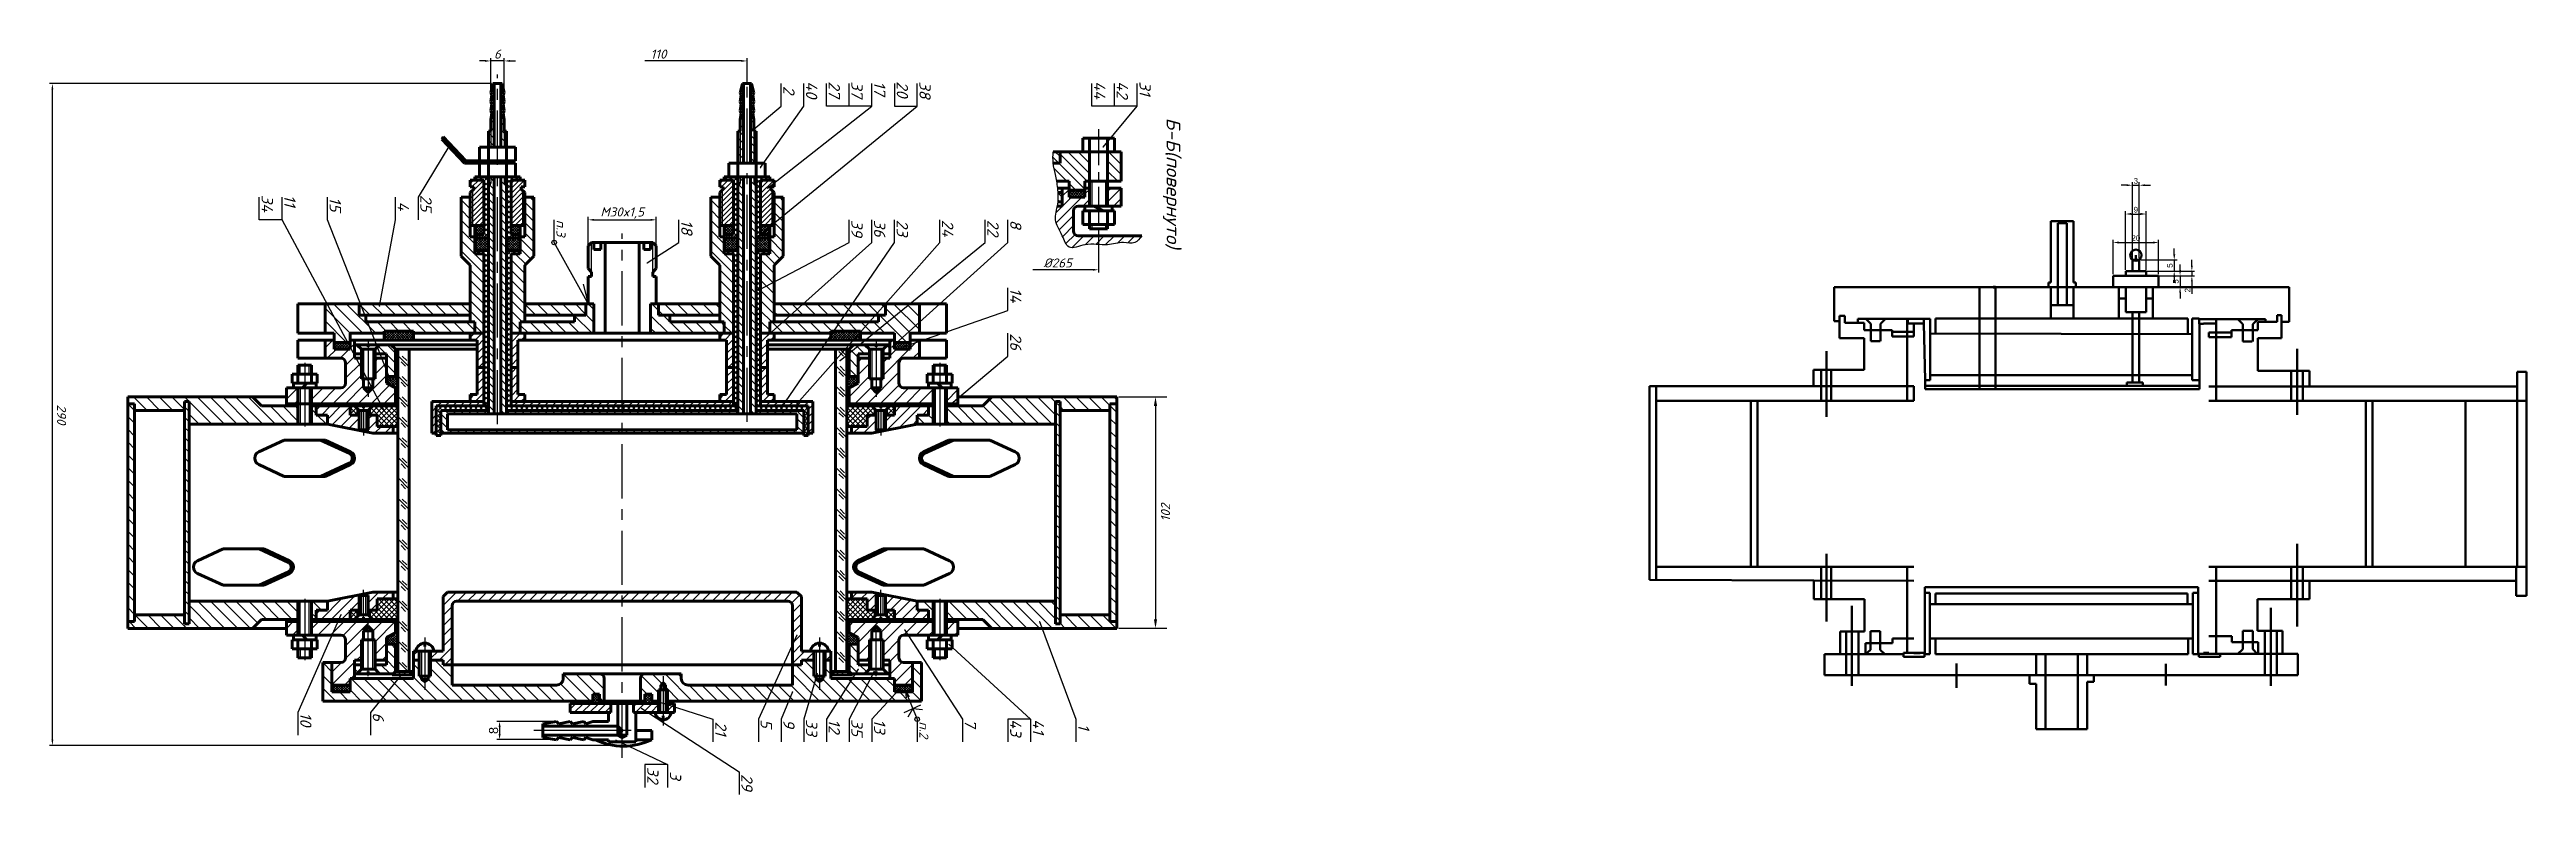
# Model space of a CAD drawing. Header units: millimetres. Extents: x 10739 to 32134, y 609 to 16625.
# Drawn here: x 20022 to 21114, y 1634 to 1962 of the extents above; entities that cross this region are included whole.
import ezdxf

# ---------------------------------------------------------------- set-up
doc = ezdxf.new("R2010")
doc.units = ezdxf.units.MM
doc.linetypes.add('CENTER', pattern=[50.8, 31.75, -6.35, 6.35, -6.35])
for name, color, linetype in [('1', 2, 'Continuous'), ('Razm', 3, 'Continuous'), ('Razmer', 3, 'Continuous'), ('TonLine', 2, 'Continuous')]:
    doc.layers.add(name, color=color, linetype=linetype)
doc.layers.add('2', color=1, linetype='Continuous', lineweight=60)
doc.styles.add('ADRF1', font='romans', dxfattribs={"oblique": 15})
doc.styles.get("Standard").update_dxf_attribs({"font": 'arial.ttf'})
doc.dimstyles.new('ISO-25', dxfattribs={"dimtxt": 2.5, "dimasz": 2.5, "dimexe": 1.25, "dimexo": 0.625, "dimtad": 1, "dimtxsty": 'Standard', "dimcen": 2.5, "dimadec": 0, "dimazin": 0, "dimtfac": 1, "dimtmove": 0, "dimatfit": 3, "dimfxl": 1, "dimarcsym": 0})
doc.dimstyles.new('vas', dxfattribs={"dimtxt": 4, "dimasz": 4, "dimexe": 5, "dimexo": 0.9, "dimgap": 0.09, "dimtad": 0, "dimtoh": 1, "dimdec": 0, "dimzin": 0, "dimdsep": 46, "dimtxsty": 'Standard', "dimcen": 0.09, "dimadec": 0, "dimazin": 0, "dimtfac": 1, "dimtdec": 0, "dimtmove": 1, "dimatfit": 0, "dimfxl": 1, "dimtolj": 1, "dimtzin": 0, "dimarcsym": 0})
pattern_1 = [(45, (20104.8097, 2033.455), (-1.683798, 1.683798), [])]
pattern_2 = [(315, (20104.8097, 2033.455), (2.80633, 2.80633), [])]
pattern_3 = [(315, (20104.8097, 2033.4551), (0.561266, 0.561266), []), (45, (20104.8097, 2033.4551), (-0.561266, 0.561266), [])]
pattern_4 = [(315, (20104.8097, 2033.4551), (1.122532, 1.122532), []), (45, (20104.8097, 2033.4551), (-1.122532, 1.122532), [])]
pattern_5 = [(315, (20104.8097, 2033.455), (1.683798, 1.683798), [])]
pattern_6 = [(315, (20104.81, 2033.455), (4.49013, 4.49013), [])]
pattern_7 = [(315, (20104.8097, 2033.455), (2.245064, 2.245064), [])]
pattern_8 = [(45, (20104.8097, 2033.455), (-2.80633, 2.80633), [])]
pattern_9 = [(45, (20104.8097, 2033.455), (-2.245064, 2.245064), [])]
pattern_10 = [(225, (20444.8097, 2033.4551), (-0.561266, 0.561266), []), (135, (20444.8097, 2033.4551), (0.561266, 0.561266), [])]
pattern_11 = [(315, (19994.8097, 2033.4551), (1.122532, 1.122532), []), (45, (19994.8097, 2033.4551), (-1.122532, 1.122532), [])]
pattern_12 = [(315, (19994.8097, 2038.4551), (0.561266, 0.561266), []), (45, (19994.8097, 2038.4551), (-0.561266, 0.561266), [])]
pattern_13 = [(45, (20104.8097, 2033.4551), (-1.122532, 1.122532), [])]
pattern_14 = [(315, (20104.8097, 2038.4551), (0.561266, 0.561266), []), (45, (20104.8097, 2038.4551), (-0.561266, 0.561266), [])]
pattern_15 = [(45, (20104.8097, 2033.4551), (-1.122532, 1.122532), []), (135, (20104.8097, 2033.4551), (-1.122532, -1.122532), [])]
pattern_16 = [(315, (20149.8097, 1987.455), (1.683798, 1.683798), [])]

msp = doc.modelspace()

# ---------------------------------------------------------------- texts
at = {"layer": 'Razm', "color": 7, "style": 'ADRF1', "oblique": 15}
for s, p in [('44', (20482.8097, 1948.4551)), ('42', (20492.8097, 1948.4551)), ('31', (20502.8097, 1948.4551))]:
    msp.add_text(s, height=5, rotation=270, dxfattribs=at).set_placement(p)
at = {"layer": 'Razm', "color": 7, "insert": (20466.8097, 1868.4551), "char_height": 4, "attachment_point": 5, "style": 'ADRF1'}
msp.add_mtext('%%c265', dxfattribs=at)
at = {"layer": 'Razmer', "color": 7, "style": 'ADRF1', "oblique": 15}
for s, height, p in [('2', 5, (20345.8097, 1946.4551)), ('40', 5, (20355.8097, 1948.4551)), ('27', 5, (20365.8097, 1948.4551)), ('37', 5, (20375.8097, 1948.4551)), ('17', 5, (20385.8097, 1948.4551)), ('20', 5, (20395.8097, 1948.4551)), ('38', 5, (20405.8097, 1948.4551)), ('Б-Б(повернуто)', 6, (20514.8097, 1932.4551)), ('34', 5, (20115.8097, 1898.4551)), ('11', 5, (20125.8097, 1898.4551)), ('15', 5, (20145.8097, 1897.4551)), ('4', 5, (20175.8097, 1895.4551)), ('25', 5, (20185.8097, 1898.4551)), ('п.3', 4, (20245.8097, 1887.4551)), ('18', 5, (20300.8097, 1887.4551)), ('39', 5, (20375.8097, 1887.4551)), ('36', 5, (20385.8097, 1887.4551)), ('23', 5, (20395.8097, 1887.4551)), ('24', 5, (20415.8097, 1887.4551)), ('22', 5, (20435.8097, 1887.4551)), ('8', 5, (20445.8097, 1887.4551)), ('14', 5, (20445.8097, 1857.4551)), ('26', 5, (20445.8097, 1837.4551)), ('10', 5, (20132.8097, 1670.4551)), ('6', 5, (20164.8097, 1670.4551)), ('21', 5, (20315.8097, 1666.4551)), ('5', 5, (20335.8097, 1667.4551)), ('9', 5, (20345.8097, 1667.4551)), ('33', 5, (20355.8097, 1667.4551)), ('12', 5, (20365.8097, 1667.4551)), ('35', 5, (20375.8097, 1667.4551)), ('13', 5, (20385.8097, 1667.4551)), ('п.2', 4, (20405.8097, 1666.4551)), ('7', 5, (20425.8097, 1667.4551)), ('43', 5, (20445.8097, 1667.4551)), ('41', 5, (20455.8097, 1667.4551)), ('1', 5, (20475.8097, 1665.4551)), ('32', 5, (20285.8097, 1646.4551)), ('3', 5, (20295.8097, 1644.4551)), ('29', 5, (20327.29559, 1643.33371))]:
    msp.add_text(s, height=height, rotation=270, dxfattribs=at).set_placement(p)
at = {"layer": 'Razmer', "color": 7, "char_height": 4, "attachment_point": 5, "style": 'ADRF1'}
for s, insert in [('6', (20219.8097, 1960.4551)), ('110', (20290.8097, 1960.4551)), ('M30x1,5', (20274.8097, 1890.4551))]:
    msp.add_mtext(s, dxfattribs=dict(at, insert=insert))
at = {"layer": 'Razmer', "color": 7, "insert": (20027.63113, 1801.69135), "char_height": 4, "attachment_point": 5, "rotation": 270, "style": 'ADRF1'}
msp.add_mtext('29{\\Ftxt.shx|c204;0}', dxfattribs=at)

# ---------------------------------------------------------------- blocks, each defined once
blk = doc.blocks.new('*D5')
at = {"layer": 'Defpoints', "color": 0, "lineweight": 50, "transparency": 16777216}
for p in [(20492.8, 1809.5), (20492.8, 1707.5), (20509.9, 1707.5)]:
    blk.add_point(p, dxfattribs=at)
at = {"layer": 'Razmer', "color": 0, "lineweight": -2, "transparency": 16777216}
for p, q in [((20493.7, 1809.5), (20514.9, 1809.5)), ((20509.9, 1805.5), (20509.9, 1711.5)), ((20493.7, 1707.5), (20514.9, 1707.5))]:
    blk.add_line(p, q, dxfattribs=at)
at = {"layer": 'Razmer', "color": 0, "lineweight": 50, "transparency": 16777216}
for points in [[(20509.2, 1805.5), (20510.6, 1805.5), (20509.9, 1809.5)], [(20509.2, 1711.5), (20510.6, 1711.5), (20509.9, 1707.5)]]:
    blk.add_solid(points, dxfattribs=at)
at = {"layer": 'Razmer', "color": 0, "transparency": 16777216, "insert": (20514.3, 1758.5), "char_height": 4, "attachment_point": 5, "rotation": 90, "style": 'ADRF1'}
blk.add_mtext('\\A1;102', dxfattribs=at)
blk = doc.blocks.new('*D6')
at = {"layer": 'Defpoints', "color": 0, "lineweight": 50, "transparency": 16777216}
for p in [(20245.8, 1666.5), (20220.7, 1658.5), (20245.8, 1658.5)]:
    blk.add_point(p, dxfattribs=at)
at = {"layer": 'Razmer', "color": 0, "lineweight": -2, "transparency": 16777216}
for p, q in [((20245.2, 1666.5), (20219.5, 1666.5)), ((20220.7, 1664), (20220.7, 1661)), ((20245.2, 1658.5), (20219.5, 1658.5))]:
    blk.add_line(p, q, dxfattribs=at)
at = {"layer": 'Razmer', "color": 0, "lineweight": 50, "transparency": 16777216}
for points in [[(20220.3, 1664), (20221.2, 1664), (20220.7, 1666.5)], [(20220.3, 1661), (20221.2, 1661), (20220.7, 1658.5)]]:
    blk.add_solid(points, dxfattribs=at)
at = {"layer": 'Razmer', "color": 0, "transparency": 16777216, "insert": (20218.1, 1662.5), "char_height": 4, "attachment_point": 5, "rotation": 90}
blk.add_mtext('8', dxfattribs=at)
blk = doc.blocks.new('*D126')
at = {"color": 0, "lineweight": -2, "transparency": 16777216}
for p, q in [((20932.1, 1863.5), (20932.1, 1878.7)), ((20952.1, 1863.5), (20952.1, 1878.7)), ((20934.6, 1877.5), (20949.6, 1877.5))]:
    blk.add_line(p, q, dxfattribs=at)
at = {"color": 0, "lineweight": 60, "transparency": 16777216}
for points in [[(20934.6, 1877.9), (20934.6, 1877), (20932.1, 1877.5)], [(20949.6, 1877.9), (20949.6, 1877), (20952.1, 1877.5)]]:
    blk.add_solid(points, dxfattribs=at)
at = {"layer": 'Defpoints', "color": 0, "lineweight": 60, "transparency": 16777216}
for p in [(20952.1, 1877.5), (20932.1, 1862.8), (20952.1, 1862.8)]:
    blk.add_point(p, dxfattribs=at)
at = {"color": 0, "lineweight": 60, "transparency": 16777216, "insert": (20942.1, 1879.4), "char_height": 2.5, "attachment_point": 5}
blk.add_mtext('20', dxfattribs=at)
blk = doc.blocks.new('*D127')
at = {"color": 0, "lineweight": -2, "transparency": 16777216}
for p, q in [((20937.6, 1865.5), (20937.6, 1891.3)), ((20940.1, 1890), (20944.1, 1890)), ((20946.6, 1865.5), (20946.6, 1891.3))]:
    blk.add_line(p, q, dxfattribs=at)
at = {"color": 0, "lineweight": 60, "transparency": 16777216}
for points in [[(20940.1, 1890.5), (20940.1, 1889.6), (20937.6, 1890)], [(20944.1, 1890.5), (20944.1, 1889.6), (20946.6, 1890)]]:
    blk.add_solid(points, dxfattribs=at)
at = {"layer": 'Defpoints', "color": 0, "lineweight": 60, "transparency": 16777216}
for p in [(20946.6, 1890), (20937.6, 1864.8), (20946.6, 1864.8)]:
    blk.add_point(p, dxfattribs=at)
at = {"color": 0, "lineweight": 60, "transparency": 16777216, "insert": (20942.1, 1891.9), "char_height": 2.5, "attachment_point": 5}
blk.add_mtext('9', dxfattribs=at)
blk = doc.blocks.new('*D128')
at = {"color": 0, "lineweight": -2, "transparency": 16777216}
for p, q in [((20938.1, 1902.7), (20935.6, 1902.7)), ((20940.6, 1870.5), (20940.6, 1904)), ((20940.6, 1902.7), (20943.6, 1902.7)), ((20943.6, 1870.5), (20943.6, 1904)), ((20946.1, 1902.7), (20948.6, 1902.7))]:
    blk.add_line(p, q, dxfattribs=at)
at = {"color": 0, "lineweight": 60, "transparency": 16777216}
for points in [[(20938.1, 1903.1), (20938.1, 1902.3), (20940.6, 1902.7)], [(20946.1, 1903.1), (20946.1, 1902.3), (20943.6, 1902.7)]]:
    blk.add_solid(points, dxfattribs=at)
at = {"layer": 'Defpoints', "color": 0, "lineweight": 60, "transparency": 16777216}
for p in [(20943.6, 1902.7), (20940.6, 1869.8), (20943.6, 1869.8)]:
    blk.add_point(p, dxfattribs=at)
at = {"color": 0, "lineweight": 60, "transparency": 16777216, "insert": (20942.1, 1904.6), "char_height": 2.5, "attachment_point": 5}
blk.add_mtext('3', dxfattribs=at)
blk = doc.blocks.new('*D129')
at = {"color": 0, "lineweight": -2, "transparency": 16777216}
for p, q in [((20961.6, 1865.3), (20961.6, 1867.8)), ((20952.8, 1862.8), (20962.8, 1862.8)), ((20952.8, 1857.8), (20962.8, 1857.8)), ((20961.6, 1862.8), (20961.6, 1857.8)), ((20961.6, 1855.3), (20961.6, 1852.8))]:
    blk.add_line(p, q, dxfattribs=at)
at = {"color": 0, "lineweight": 60, "transparency": 16777216}
for points in [[(20961.2, 1865.3), (20962, 1865.3), (20961.6, 1862.8)], [(20961.2, 1855.3), (20962, 1855.3), (20961.6, 1857.8)]]:
    blk.add_solid(points, dxfattribs=at)
at = {"layer": 'Defpoints', "color": 0, "lineweight": 60, "transparency": 16777216}
for p in [(20952.1, 1862.8), (20952.1, 1857.8), (20961.6, 1857.8)]:
    blk.add_point(p, dxfattribs=at)
at = {"color": 0, "lineweight": 60, "transparency": 16777216, "insert": (20959.7, 1860.3), "char_height": 2.5, "attachment_point": 5, "rotation": 90}
blk.add_mtext('5', dxfattribs=at)
blk = doc.blocks.new('*D130')
at = {"color": 0, "lineweight": -2, "transparency": 16777216}
for p, q in [((20966.8, 1867.3), (20966.8, 1869.8)), ((20947.3, 1864.8), (20968, 1864.8)), ((20947.3, 1862.8), (20968, 1862.8)), ((20966.8, 1864.8), (20966.8, 1862.8)), ((20966.8, 1860.3), (20966.8, 1854.9))]:
    blk.add_line(p, q, dxfattribs=at)
at = {"color": 0, "lineweight": 60, "transparency": 16777216}
for points in [[(20966.4, 1867.3), (20967.2, 1867.3), (20966.8, 1864.8)], [(20966.4, 1860.3), (20967.2, 1860.3), (20966.8, 1862.8)]]:
    blk.add_solid(points, dxfattribs=at)
at = {"layer": 'Defpoints', "color": 0, "lineweight": 60, "transparency": 16777216}
for p in [(20946.6, 1864.8), (20946.6, 1862.8), (20966.8, 1862.8)]:
    blk.add_point(p, dxfattribs=at)
at = {"color": 0, "lineweight": 60, "transparency": 16777216, "insert": (20964.9, 1856.4), "char_height": 2.5, "attachment_point": 5, "rotation": 90}
blk.add_mtext('2', dxfattribs=at)
blk = doc.blocks.new('*D131')
at = {"color": 0, "lineweight": -2, "transparency": 16777216}
for p, q in [((20944.3, 1869.8), (20960.3, 1869.8)), ((20959, 1872.3), (20959, 1874.8)), ((20959, 1869.8), (20959, 1864.8)), ((20944.3, 1864.8), (20960.3, 1864.8)), ((20959, 1862.3), (20959, 1859.8))]:
    blk.add_line(p, q, dxfattribs=at)
at = {"color": 0, "lineweight": 60, "transparency": 16777216}
for points in [[(20958.6, 1872.3), (20959.5, 1872.3), (20959, 1869.8)], [(20958.6, 1862.3), (20959.5, 1862.3), (20959, 1864.8)]]:
    blk.add_solid(points, dxfattribs=at)
at = {"layer": 'Defpoints', "color": 0, "lineweight": 60, "transparency": 16777216}
for p in [(20943.6, 1869.8), (20943.6, 1864.8), (20959, 1864.8)]:
    blk.add_point(p, dxfattribs=at)
at = {"color": 0, "lineweight": 60, "transparency": 16777216, "insert": (20957.1, 1867.3), "char_height": 2.5, "attachment_point": 5, "rotation": 90}
blk.add_mtext('5', dxfattribs=at)

# ---------------------------------------------------------------- dimensions: what is measured, and where the dimension line sits
at = {"lineweight": 60}
for base, p1, p2, picture, middle in [((20943.63453, 1902.72312), (20940.63453, 1869.84212), (20943.63453, 1869.84212), '*D128', (20942.13453, 1904.6254)), ((20946.63453, 1890.04758), (20937.63453, 1864.84212), (20946.63453, 1864.84212), '*D127', (20942.13453, 1891.94902)), ((20952.13453, 1877.46528), (20932.13453, 1862.84212), (20952.13453, 1862.84212), '*D126', (20942.13453, 1879.36671))]:
    dim = msp.add_linear_dim(base=base, p1=p1, p2=p2, dimstyle='ISO-25', dxfattribs=at)
    dim.commit()
    dim.dimension.update_dxf_attribs({"geometry": picture, "text_midpoint": middle})
for base, p1, p2, picture, middle in [((20959.0344, 1864.84212), (20943.63453, 1869.84212), (20943.63453, 1864.84212), '*D131', (20957.13808, 1867.34212)), ((20966.79582, 1862.84212), (20946.63453, 1864.84212), (20946.63453, 1862.84212), '*D130', (20964.9157, 1856.38919)), ((20961.58012, 1857.84212), (20952.13453, 1862.84212), (20952.13453, 1857.84212), '*D129', (20959.6838, 1860.34212))]:
    dim = msp.add_linear_dim(base=base, p1=p1, p2=p2, angle=90, dimstyle='ISO-25', dxfattribs=at)
    dim.commit()
    dim.dimension.update_dxf_attribs({"geometry": picture, "text_midpoint": middle})
at = {"layer": 'Razmer', "color": 7}
for base, p1, p2, dimstyle, override, picture, middle in [((20509.90011, 1707.4551), (20492.8097, 1809.4551), (20492.8097, 1707.4551), 'vas', {"dimtxsty": 'ADRF1'}, '*D5', (20514.29669, 1758.4551)), ((20220.74921, 1658.4551), (20245.8097, 1666.4551), (20245.8097, 1658.4551), 'ISO-25', {"dimtxt": 4, "dimdec": 4, "dimtdec": 4, "dimfrac": 2}, '*D6', (20220.74921, 1662.4551))]:
    dim = msp.add_linear_dim(base=base, p1=p1, p2=p2, angle=270, dimstyle=dimstyle, override=override, dxfattribs=at)
    dim.commit()
    dim.dimension.update_dxf_attribs({"geometry": picture, "text_midpoint": middle, "dimtype": 160})

# ---------------------------------------------------------------- hatches: boundary and pattern name
at = {"layer": '1'}
h = msp.add_hatch(dxfattribs=at)
h.set_pattern_fill('ANSI31', scale=0.75, angle=-90, style=0)
h.set_pattern_definition(pattern_5)
h.paths.add_polyline_path([(20221.3097, 1919.4551), (20222.8097, 1919.4551), (20222.8097, 1926.4551), (20222.8097, 1931.4551), (20222.3097, 1934.4551), (20222.8097, 1935.4551), (20222.3097, 1938.4551), (20222.8097, 1939.4551), (20222.3097, 1942.4551), (20222.8097, 1943.4551), (20221.8097, 1947.4551), (20221.3097, 1947.4551)])
h.paths.add_polyline_path([(20222.8097, 1919.4551), (20223.8097, 1919.4551), (20223.8097, 1926.4551), (20222.8097, 1926.4551)])
h.paths.add_polyline_path([(20216.8097, 1919.4551), (20218.3097, 1919.4551), (20218.3097, 1947.4551), (20217.8097, 1947.4551), (20216.8097, 1943.4551), (20217.3097, 1942.4551), (20216.8097, 1939.4551), (20217.3097, 1938.4551), (20216.8097, 1935.4551), (20217.3097, 1934.4551), (20216.8097, 1931.4551), (20216.8097, 1926.4551)])
h.paths.add_polyline_path([(20215.8097, 1919.4551), (20216.8097, 1919.4551), (20216.8097, 1926.4551), (20215.8097, 1926.4551)])
h.paths.add_polyline_path([(20222.8097, 1912.4551), (20223.8097, 1912.4551), (20223.8097, 1913.4551), (20222.8097, 1913.4551)])
h.paths.add_polyline_path([(20221.3097, 1913.4551), (20221.3097, 1912.4551), (20222.8097, 1912.4551), (20222.8097, 1913.4551)])
h.paths.add_polyline_path([(20216.8097, 1913.4551), (20216.8097, 1912.48298), (20216.83758, 1912.4551), (20218.3097, 1912.4551), (20218.3097, 1913.4551)])
h.paths.add_polyline_path([(20215.8097, 1913.4551), (20215.8097, 1912.4551), (20216.8097, 1912.4551), (20216.8097, 1913.4551)])
h = msp.add_hatch(dxfattribs=at)
h.set_pattern_fill('ANSI31', scale=0.75, angle=-90, style=0)
h.set_pattern_definition(pattern_5)
h.paths.add_polyline_path([(20333.8097, 1801.9551), (20333.8097, 1903.4551), (20332.8097, 1903.4551), (20332.8097, 1906.4551), (20331.3097, 1906.4551), (20331.3097, 1801.9551)])
h.paths.add_polyline_path([(20328.3097, 1801.9551), (20328.3097, 1906.4551), (20326.8097, 1906.4551), (20326.8097, 1903.4551), (20325.8097, 1903.4551), (20325.8097, 1801.9551)])
h.paths.add_polyline_path([(20333.8097, 1903.4551), (20333.8097, 1906.4551), (20332.8097, 1906.4551), (20332.8097, 1903.4551)], flags=16)
h.paths.add_polyline_path([(20326.8097, 1903.4551), (20326.8097, 1906.4551), (20325.8097, 1906.4551), (20325.8097, 1903.4551)], flags=16)
h.paths.add_polyline_path([(20326.8097, 1912.4551), (20326.8097, 1926.4551), (20325.8097, 1926.4551), (20325.8097, 1912.4551)])
h.paths.add_polyline_path([(20328.3097, 1912.4551), (20328.3097, 1947.4551), (20327.8097, 1947.4551), (20326.8097, 1943.4551), (20327.3097, 1942.4551), (20326.8097, 1939.4551), (20327.3097, 1938.4551), (20326.8097, 1935.4551), (20327.3097, 1934.4551), (20326.8097, 1931.4551), (20326.8097, 1926.4551), (20326.8097, 1912.4551)])
h.paths.add_polyline_path([(20332.8097, 1912.4551), (20332.8097, 1926.4551), (20332.8097, 1931.4551), (20332.3097, 1934.4551), (20332.8097, 1935.4551), (20332.3097, 1938.4551), (20332.8097, 1939.4551), (20332.3097, 1942.4551), (20332.8097, 1943.4551), (20331.8097, 1947.4551), (20331.3097, 1947.4551), (20331.3097, 1912.4551)])
h.paths.add_polyline_path([(20333.8097, 1912.4551), (20333.8097, 1926.4551), (20332.8097, 1926.4551), (20332.8097, 1912.4551)])
h = msp.add_hatch(dxfattribs=at)
h.set_pattern_fill('ANSI31', scale=0.75, angle=-90, style=0)
h.set_pattern_definition(pattern_16)
edge = h.paths.add_edge_path()
edge.add_spline(control_points=[(20464.8097, 1917.4551), (20464.72246, 1915.77947), (20464.63522, 1914.10383), (20464.8097, 1912.4551)], knot_values=[0, 0, 0, 0, 5, 5, 5, 5], degree=3, periodic=0)
edge.add_line((20464.8097, 1912.4551), (20467.8097, 1912.4551))
edge.add_line((20467.8097, 1912.4551), (20467.8097, 1917.4551))
edge.add_line((20467.8097, 1917.4551), (20464.8097, 1917.4551))
h = msp.add_hatch(dxfattribs=at)
h.set_pattern_fill('ANSI31', angle=-90, style=0)
h.set_pattern_definition([(315, (20149.8097, 1987.455), (2.245064, 2.245064), [])])
h.paths.add_polyline_path([(20488.8097, 1904.4551), (20494.8097, 1904.4551), (20494.8097, 1917.4551), (20488.8097, 1917.4551)])
edge = h.paths.add_edge_path()
edge.add_line((20471.8097, 1904.4551), (20471.8097, 1900.4551))
edge.add_line((20471.8097, 1900.4551), (20478.8097, 1900.4551))
edge.add_line((20478.8097, 1900.4551), (20478.8097, 1904.4551))
edge.add_line((20478.8097, 1904.4551), (20480.8097, 1904.4551))
edge.add_line((20480.8097, 1904.4551), (20480.8097, 1917.4551))
edge.add_line((20480.8097, 1917.4551), (20467.8097, 1917.4551))
edge.add_line((20467.8097, 1917.4551), (20467.8097, 1912.4551))
edge.add_line((20467.8097, 1912.4551), (20464.8097, 1912.4551))
edge.add_spline(control_points=[(20464.8097, 1912.4551), (20464.98763, 1910.77371), (20465.70701, 1908.13116), (20466.22678, 1905.4585), (20466.39367, 1904.4551)], knot_values=[63.9348920093, 63.9348920093, 63.9348920093, 63.9348920093, 69.0339115229, 72.0843511673, 72.0843511673, 72.0843511673, 72.0843511673], degree=3, periodic=0)
edge.add_line((20466.39367, 1904.4551), (20471.8097, 1904.4551))
h = msp.add_hatch(dxfattribs=at)
h.set_pattern_fill('ANSI31', scale=0.5, style=0)
h.set_pattern_definition([(45, (19994.8097, 2038.4551), (-1.122532, 1.122532), [])])
h.paths.add_polyline_path([(20225.8097, 1884.9551), (20231.8097, 1884.9551), (20231.8097, 1899.4551), (20230.3097, 1900.9551), (20230.3097, 1901.9551), (20231.8097, 1901.9551), (20231.8097, 1904.9551), (20225.8097, 1904.9551)])
h.paths.add_polyline_path([(20213.8097, 1904.9551), (20207.8097, 1904.9551), (20207.8097, 1901.9551), (20209.3097, 1901.9551), (20209.3097, 1900.9551), (20207.8097, 1899.4551), (20207.8097, 1884.9551), (20213.8097, 1884.9551)])
h = msp.add_hatch(dxfattribs=at)
h.set_pattern_fill('ANSI37', scale=0.5, angle=-90, style=0)
h.set_pattern_definition(pattern_11)
h.paths.add_polyline_path([(20229.8097, 1879.4551), (20229.8097, 1880.9551), (20225.8097, 1880.9551), (20225.8097, 1904.9551), (20229.8097, 1904.9551), (20229.8097, 1906.4551), (20223.8097, 1906.4551), (20223.8097, 1879.4551)])
h.paths.add_polyline_path([(20215.8097, 1879.4551), (20215.8097, 1906.4551), (20209.8097, 1906.4551), (20209.8097, 1904.9551), (20213.8097, 1904.9551), (20213.8097, 1880.9551), (20209.8097, 1880.9551), (20209.8097, 1879.4551)])
h = msp.add_hatch(dxfattribs=at)
h.set_pattern_fill('ANSI31', scale=0.5, style=0)
h.set_pattern_definition([(45, (20104.8097, 2038.4551), (-1.122532, 1.122532), [])])
h.paths.add_polyline_path([(20335.8097, 1884.9551), (20341.8097, 1884.9551), (20341.8097, 1899.4551), (20340.3097, 1900.9551), (20340.3097, 1901.9551), (20341.8097, 1901.9551), (20341.8097, 1904.9551), (20335.8097, 1904.9551)])
h.paths.add_polyline_path([(20323.8097, 1904.9551), (20317.8097, 1904.9551), (20317.8097, 1901.9551), (20319.3097, 1901.9551), (20319.3097, 1900.9551), (20317.8097, 1899.4551), (20317.8097, 1884.9551), (20323.8097, 1884.9551)])
h = msp.add_hatch(dxfattribs=at)
h.set_pattern_fill('ANSI37', scale=0.5, angle=-90, style=0)
h.set_pattern_definition(pattern_4)
h.paths.add_polyline_path([(20339.8097, 1879.4551), (20339.8097, 1880.9551), (20335.8097, 1880.9551), (20335.8097, 1904.9551), (20339.8097, 1904.9551), (20339.8097, 1906.4551), (20333.8097, 1906.4551), (20333.8097, 1879.4551)])
h.paths.add_polyline_path([(20325.8097, 1879.4551), (20325.8097, 1906.4551), (20319.8097, 1906.4551), (20319.8097, 1904.9551), (20323.8097, 1904.9551), (20323.8097, 1880.9551), (20319.8097, 1880.9551), (20319.8097, 1879.4551)])
h = msp.add_hatch(dxfattribs=at)
h.set_pattern_fill('ANSI31', style=0)
h.set_pattern_definition([(45, (20149.8097, 1987.455), (-2.245064, 2.245064), [])])
edge = h.paths.add_edge_path()
edge.add_arc((20475.8097, 1891.4551), 2, 90, 180, ccw=False)
edge.add_line((20475.8097, 1893.4551), (20480.8097, 1893.4551))
edge.add_line((20480.8097, 1893.4551), (20480.8097, 1901.4551))
edge.add_line((20480.8097, 1901.4551), (20478.8097, 1901.4551))
edge.add_line((20478.8097, 1901.4551), (20478.8097, 1897.4551))
edge.add_line((20478.8097, 1897.4551), (20471.8097, 1897.4551))
edge.add_line((20471.8097, 1897.4551), (20471.8097, 1901.4551))
edge.add_line((20471.8097, 1901.4551), (20468.8097, 1901.4551))
edge.add_line((20468.8097, 1901.4551), (20468.8097, 1893.4551))
edge.add_line((20468.8097, 1893.4551), (20466.62857, 1893.4551))
edge.add_spline(control_points=[(20466.62857, 1893.4551), (20466.21435, 1891.39491), (20464.83095, 1886.7539), (20468.81501, 1881.45934), (20471.24305, 1873.42201), (20480.15317, 1877.8978), (20487.86462, 1875.44241), (20494.95041, 1878.1356), (20500.95342, 1876.45079), (20502.91108, 1879.19529), (20503.8097, 1880.4551)], knot_values=[0, 0, 0, 0, 6.0855760408, 13.7013491467, 19.5323010415, 26.6033688534, 36.6033688534, 43.6744366653, 48.6744366653, 52.9170773524, 52.9170773524, 52.9170773524, 52.9170773524], degree=3, periodic=0)
edge.add_line((20503.8097, 1880.4551), (20475.8097, 1880.4551))
edge.add_arc((20475.8097, 1882.4551), 2, -180, -90, ccw=False)
edge.add_line((20473.8097, 1882.4551), (20473.8097, 1891.4551))
h.paths.add_polyline_path([(20494.8097, 1893.4551), (20494.8097, 1901.4551), (20488.8097, 1901.4551), (20488.8097, 1893.4551)], flags=17)
h = msp.add_hatch(dxfattribs=at)
h.set_pattern_fill('ANSI37', scale=0.25, angle=-90, style=0)
h.set_pattern_definition([(315, (20149.8097, 1987.4551), (0.561266, 0.561266), []), (45, (20149.8097, 1987.4551), (-0.561266, 0.561266), [])])
h.paths.add_polyline_path([(20478.8097, 1897.4551), (20478.8097, 1900.4551), (20471.8097, 1900.4551), (20471.8097, 1897.4551)])
h = msp.add_hatch(dxfattribs=at)
h.set_pattern_fill('ANSI31', angle=-90, style=0)
h.set_pattern_definition([(315, (19994.8097, 2033.455), (2.245064, 2.245064), [])])
h.paths.add_polyline_path([(20229.8097, 1837.4551), (20229.8097, 1842.4551), (20231.8097, 1842.4551), (20231.8097, 1867.4551), (20235.8097, 1871.4551), (20235.8097, 1897.4551), (20231.8097, 1897.4551), (20231.8097, 1879.9551), (20229.8097, 1879.9551), (20229.8097, 1872.4551), (20225.8097, 1872.4551), (20225.8097, 1837.4551)])
h.paths.add_polyline_path([(20213.8097, 1837.4551), (20213.8097, 1867.4551), (20213.8097, 1872.4551), (20209.8097, 1872.4551), (20209.8097, 1879.9551), (20207.8097, 1879.9551), (20207.8097, 1897.4551), (20203.8097, 1897.4551), (20203.8097, 1871.4551), (20207.8097, 1867.4551), (20207.8097, 1842.4551), (20209.8097, 1842.4551), (20209.8097, 1837.4551)])
h = msp.add_hatch(dxfattribs=at)
h.set_pattern_fill('ANSI31', angle=-90, style=0)
h.set_pattern_definition(pattern_7)
h.paths.add_polyline_path([(20335.8097, 1837.4551), (20339.8097, 1837.4551), (20339.8097, 1842.4551), (20341.8097, 1842.4551), (20341.8097, 1867.4551), (20345.8097, 1871.4551), (20345.8097, 1897.4551), (20341.8097, 1897.4551), (20341.8097, 1879.9551), (20339.8097, 1879.9551), (20339.8097, 1872.4551), (20335.8097, 1872.4551)])
h.paths.add_polyline_path([(20323.8097, 1867.4551), (20323.8097, 1872.4551), (20319.8097, 1872.4551), (20319.8097, 1879.9551), (20317.8097, 1879.9551), (20317.8097, 1897.4551), (20313.8097, 1897.4551), (20313.8097, 1871.4551), (20317.8097, 1867.4551), (20317.8097, 1842.4551), (20319.8097, 1842.4551), (20319.8097, 1837.4551), (20323.8097, 1837.4551)])
h = msp.add_hatch(dxfattribs=at)
h.set_pattern_fill('ANSI31', scale=0.75, angle=-90, style=0)
h.set_pattern_definition(pattern_16)
edge = h.paths.add_edge_path()
edge.add_line((20468.8097, 1899.4551), (20466.98809, 1899.4551))
edge.add_spline(control_points=[(20466.98809, 1899.4551), (20467.07169, 1898.12974), (20467.07642, 1896.79837), (20466.93893, 1895.4551)], knot_values=[54.8920304001, 54.8920304001, 54.8920304001, 54.8920304001, 58.8884734395, 58.8884734395, 58.8884734395, 58.8884734395], degree=3, periodic=0)
edge.add_line((20466.93893, 1895.4551), (20468.8097, 1895.4551))
edge.add_line((20468.8097, 1895.4551), (20468.8097, 1899.4551))
h = msp.add_hatch(dxfattribs=at)
h.set_pattern_fill('ANSI37', scale=0.25, angle=-90, style=0)
h.set_pattern_definition(pattern_12)
h.paths.add_polyline_path([(20229.8097, 1880.9551), (20229.8097, 1884.9551), (20225.8097, 1884.9551), (20225.8097, 1880.9551)])
h.paths.add_polyline_path([(20209.8097, 1884.9551), (20209.8097, 1880.9551), (20213.8097, 1880.9551), (20213.8097, 1884.9551)])
h = msp.add_hatch(dxfattribs=at)
h.set_pattern_fill('ANSI37', scale=0.25, angle=-90, style=0)
h.set_pattern_definition(pattern_12)
h.paths.add_polyline_path([(20223.8097, 1873.9551), (20229.8097, 1873.9551), (20229.8097, 1879.4551), (20223.8097, 1879.4551)])
h.paths.add_polyline_path([(20215.8097, 1873.9551), (20215.8097, 1879.4551), (20209.8097, 1879.4551), (20209.8097, 1873.9551)])
h = msp.add_hatch(dxfattribs=at)
h.set_pattern_fill('ANSI37', scale=0.25, angle=-90, style=0)
h.set_pattern_definition(pattern_14)
h.paths.add_polyline_path([(20339.8097, 1880.9551), (20339.8097, 1884.9551), (20335.8097, 1884.9551), (20335.8097, 1880.9551)])
h.paths.add_polyline_path([(20319.8097, 1884.9551), (20319.8097, 1880.9551), (20323.8097, 1880.9551), (20323.8097, 1884.9551)])
h = msp.add_hatch(dxfattribs=at)
h.set_pattern_fill('ANSI37', scale=0.25, angle=-90, style=0)
h.set_pattern_definition(pattern_14)
h.paths.add_polyline_path([(20333.8097, 1873.9551), (20339.8097, 1873.9551), (20339.8097, 1879.4551), (20333.8097, 1879.4551)])
h.paths.add_polyline_path([(20325.8097, 1873.9551), (20325.8097, 1879.4551), (20319.8097, 1879.4551), (20319.8097, 1873.9551)])
h = msp.add_hatch(dxfattribs=at)
h.set_pattern_fill('ANSI37', scale=0.5, angle=-90, style=0)
h.set_pattern_definition(pattern_11)
h.paths.add_polyline_path([(20223.8097, 1805.4551), (20225.8097, 1805.4551), (20225.8097, 1872.4551), (20229.8097, 1872.4551), (20229.8097, 1873.9551), (20223.8097, 1873.9551)])
h.paths.add_polyline_path([(20213.8097, 1805.4551), (20215.8097, 1805.4551), (20215.8097, 1873.9551), (20209.8097, 1873.9551), (20209.8097, 1872.4551), (20213.8097, 1872.4551)])
h = msp.add_hatch(dxfattribs=at)
h.set_pattern_fill('ANSI37', scale=0.5, angle=-90, style=0)
h.set_pattern_definition(pattern_4)
h.paths.add_polyline_path([(20333.8097, 1805.4551), (20335.8097, 1805.4551), (20335.8097, 1872.4551), (20339.8097, 1872.4551), (20339.8097, 1873.9551), (20333.8097, 1873.9551)])
h.paths.add_polyline_path([(20323.8097, 1805.4551), (20325.8097, 1805.4551), (20325.8097, 1873.9551), (20319.8097, 1873.9551), (20319.8097, 1872.4551), (20323.8097, 1872.4551)])
h = msp.add_hatch(dxfattribs=at)
h.set_pattern_fill('ANSI31', scale=1.25, angle=-90, style=0)
h.set_pattern_definition(pattern_2)
h.paths.add_polyline_path([(20154.8097, 1837.4551), (20154.8097, 1833.4551), (20147.8097, 1833.4551), (20147.8097, 1837.4551), (20143.8097, 1837.4551), (20143.8097, 1850.4551), (20158.8097, 1850.4551), (20158.8097, 1845.4551), (20161.8097, 1845.4551), (20161.8097, 1842.4551), (20209.8097, 1842.4551), (20209.8097, 1837.4551), (20182.8097, 1837.4551), (20182.8097, 1838.4551), (20169.8097, 1838.4551), (20169.8097, 1837.4551)])
h = msp.add_hatch(dxfattribs=at)
h.set_pattern_fill('ANSI31', scale=1.25, angle=-90, style=0)
h.set_pattern_definition(pattern_2)
h.paths.add_polyline_path([(20158.8097, 1845.4551), (20158.8097, 1850.4551), (20207.8097, 1850.4551), (20207.8097, 1845.4551)])
h = msp.add_hatch(dxfattribs=at)
h.set_pattern_fill('ANSI31', scale=1.25, angle=-90, style=0)
h.set_pattern_definition(pattern_2)
h.paths.add_polyline_path([(20262.3097, 1837.4551), (20262.3097, 1850.4551), (20258.8097, 1850.4551), (20258.8097, 1845.4551), (20253.8097, 1845.4551), (20253.8097, 1842.4551), (20229.8097, 1842.4551), (20229.8097, 1837.4551), (20231.8097, 1837.4551)])
h = msp.add_hatch(dxfattribs=at)
h.set_pattern_fill('ANSI31', scale=1.25, angle=-90, style=0)
h.set_pattern_definition(pattern_2)
h.paths.add_polyline_path([(20258.8097, 1845.4551), (20258.8097, 1850.4551), (20231.8097, 1850.4551), (20231.8097, 1845.4551)])
h = msp.add_hatch(dxfattribs=at)
h.set_pattern_fill('ANSI31', scale=1.25, angle=-90, style=0)
h.set_pattern_definition(pattern_2)
h.paths.add_polyline_path([(20319.8097, 1837.4551), (20319.8097, 1842.4551), (20295.8097, 1842.4551), (20295.8097, 1845.4551), (20290.8097, 1845.4551), (20290.8097, 1850.4551), (20287.3097, 1850.4551), (20287.3097, 1837.4551)])
h = msp.add_hatch(dxfattribs=at)
h.set_pattern_fill('ANSI31', scale=1.25, angle=-90, style=0)
h.set_pattern_definition(pattern_2)
h.paths.add_polyline_path([(20317.8097, 1845.4551), (20317.8097, 1850.4551), (20290.8097, 1850.4551), (20290.8097, 1845.4551)])
h = msp.add_hatch(dxfattribs=at)
h.set_pattern_fill('ANSI31', scale=1.25, angle=-90, style=0)
h.set_pattern_definition(pattern_2)
h.paths.add_polyline_path([(20394.8097, 1837.4551), (20394.8097, 1833.4551), (20401.8097, 1833.4551), (20401.8097, 1837.4551), (20405.8097, 1837.4551), (20405.8097, 1850.4551), (20390.8097, 1850.4551), (20390.8097, 1845.4551), (20387.8097, 1845.4551), (20387.8097, 1842.4551), (20339.8097, 1842.4551), (20339.8097, 1837.4551), (20366.8097, 1837.4551), (20366.8097, 1838.4551), (20379.8097, 1838.4551), (20379.8097, 1837.4551)])
h = msp.add_hatch(dxfattribs=at)
h.set_pattern_fill('ANSI31', scale=1.25, angle=-90, style=0)
h.set_pattern_definition(pattern_2)
h.paths.add_polyline_path([(20390.8097, 1845.4551), (20390.8097, 1850.4551), (20341.8097, 1850.4551), (20341.8097, 1845.4551)])
h = msp.add_hatch(dxfattribs=at)
h.set_pattern_fill('ANSI37', scale=0.25, angle=-90, style=0)
h.set_pattern_definition(pattern_10)
h.paths.add_polyline_path([(20182.8097, 1834.4551), (20182.8097, 1838.4551), (20169.8097, 1838.4551), (20169.8097, 1834.4551)])
h = msp.add_hatch(dxfattribs=at)
h.set_pattern_fill('ANSI31', scale=0.75, style=0)
h.set_pattern_definition([(45, (19994.8097, 2033.455), (-1.683798, 1.683798), [])])
h.paths.add_polyline_path([(20225.8097, 1822.4551), (20228.8097, 1822.4551), (20228.8097, 1834.4551), (20231.8097, 1834.4551), (20231.8097, 1837.4551), (20225.8097, 1837.4551)])
h.paths.add_polyline_path([(20225.8097, 1807.4551), (20231.8097, 1807.4551), (20231.8097, 1810.4551), (20228.8097, 1810.4551), (20228.8097, 1822.4551), (20225.8097, 1822.4551)])
h.paths.add_polyline_path([(20213.8097, 1822.4551), (20210.8097, 1822.4551), (20210.8097, 1810.4551), (20207.8097, 1810.4551), (20207.8097, 1807.4551), (20213.8097, 1807.4551)])
h.paths.add_polyline_path([(20210.8097, 1822.4551), (20213.8097, 1822.4551), (20213.8097, 1837.4551), (20207.8097, 1837.4551), (20207.8097, 1834.4551), (20210.8097, 1834.4551)])
h = msp.add_hatch(dxfattribs=at)
h.set_pattern_fill('ANSI31', scale=0.75, style=0)
h.set_pattern_definition(pattern_1)
h.paths.add_polyline_path([(20335.8097, 1822.4551), (20338.8097, 1822.4551), (20338.8097, 1834.4551), (20341.8097, 1834.4551), (20341.8097, 1837.4551), (20335.8097, 1837.4551)])
h.paths.add_polyline_path([(20335.8097, 1807.4551), (20341.8097, 1807.4551), (20341.8097, 1810.4551), (20338.8097, 1810.4551), (20338.8097, 1822.4551), (20335.8097, 1822.4551)])
h.paths.add_polyline_path([(20323.8097, 1822.4551), (20320.8097, 1822.4551), (20320.8097, 1810.4551), (20317.8097, 1810.4551), (20317.8097, 1807.4551), (20323.8097, 1807.4551)])
h.paths.add_polyline_path([(20320.8097, 1822.4551), (20323.8097, 1822.4551), (20323.8097, 1837.4551), (20317.8097, 1837.4551), (20317.8097, 1834.4551), (20320.8097, 1834.4551)])
h = msp.add_hatch(dxfattribs=at)
h.set_pattern_fill('ANSI37', scale=0.25, angle=-90, style=0)
h.set_pattern_definition(pattern_3)
h.paths.add_polyline_path([(20379.8097, 1834.4551), (20379.8097, 1838.4551), (20366.8097, 1838.4551), (20366.8097, 1834.4551)])
h = msp.add_hatch(dxfattribs=at)
h.set_pattern_fill('ANSI31', scale=1.25, style=0)
h.set_pattern_definition(pattern_8)
h.paths.add_polyline_path([(20174.8097, 1806.4551), (20174.8097, 1813.4551), (20170.8097, 1815.4551), (20170.8097, 1826.4551), (20165.8097, 1826.4551), (20165.8097, 1817.4551), (20164.8097, 1817.4551), (20164.8097, 1813.4551), (20162.8097, 1811.4551), (20160.8097, 1813.4551), (20160.8097, 1817.4551), (20159.8097, 1817.4551), (20159.8097, 1826.4551), (20156.8097, 1826.4551), (20156.8097, 1834.4551), (20154.8097, 1834.4551), (20154.8097, 1830.4551), (20147.8097, 1830.4551), (20147.8097, 1834.4551), (20143.8097, 1834.4551), (20143.8097, 1826.4551), (20150.8097, 1826.4551, -0.4142135624), (20152.8097, 1824.4551), (20152.8097, 1815.4551, -0.4142135624), (20150.8097, 1813.4551), (20137.8097, 1813.4551), (20137.8097, 1806.4551)])
h.paths.add_polyline_path([(20131.8097, 1806.4551), (20131.8097, 1813.4551), (20126.8097, 1813.4551), (20126.8097, 1806.4551)])
h = msp.add_hatch(dxfattribs=at)
h.set_pattern_fill('ANSI37', scale=0.25, angle=-90, style=0)
h.set_pattern_definition(pattern_10)
h.paths.add_polyline_path([(20154.8097, 1830.4551), (20154.8097, 1833.4551), (20147.8097, 1833.4551), (20147.8097, 1830.4551)])
h = msp.add_hatch(dxfattribs=at)
h.set_pattern_fill('ANSI31', angle=-90, style=0)
h.set_pattern_definition(pattern_7)
h.paths.add_polyline_path([(20170.8097, 1828.4551), (20170.8097, 1818.4551), (20174.8097, 1818.4551), (20174.8097, 1830.4551), (20172.8097, 1832.4551), (20167.8097, 1832.4551), (20165.8097, 1830.4551), (20165.8097, 1828.4551)])
h.paths.add_polyline_path([(20159.8097, 1828.4551), (20159.8097, 1830.4551), (20157.8097, 1832.4551), (20156.8097, 1832.4551), (20156.8097, 1828.4551)])
h = msp.add_hatch(dxfattribs=at)
h.set_pattern_fill('ANSI31', scale=2, angle=-90, style=0)
h.set_pattern_definition(pattern_6)
h.paths.add_polyline_path([(20175.8097, 1688.4551), (20180.8097, 1688.4551), (20180.8097, 1830.4551), (20175.8097, 1830.4551)])
h = msp.add_hatch(dxfattribs=at)
h.set_pattern_fill('ANSI31', scale=2, angle=-90, style=0)
h.set_pattern_definition(pattern_6)
h.paths.add_polyline_path([(20368.8097, 1688.4551), (20373.8097, 1688.4551), (20373.8097, 1830.4551), (20368.8097, 1830.4551)])
h = msp.add_hatch(dxfattribs=at)
h.set_pattern_fill('ANSI31', scale=1.25, style=0)
h.set_pattern_definition(pattern_8)
h.paths.add_polyline_path([(20396.8097, 1815.4551), (20396.8097, 1824.4551, -0.4142135624), (20398.8097, 1826.4551), (20405.8097, 1826.4551), (20405.8097, 1834.4551), (20401.8097, 1834.4551), (20401.8097, 1830.4551), (20394.8097, 1830.4551), (20394.8097, 1834.4551), (20392.8097, 1834.4551), (20392.8097, 1826.4551), (20389.8097, 1826.4551), (20389.8097, 1817.4551), (20388.8097, 1817.4551), (20388.8097, 1813.4551), (20386.8097, 1811.4551), (20384.8097, 1813.4551), (20384.8097, 1817.4551), (20383.8097, 1817.4551), (20383.8097, 1826.4551), (20378.8097, 1826.4551), (20378.8097, 1815.4551), (20374.8097, 1813.4551), (20374.8097, 1806.4551), (20411.8097, 1806.4551), (20411.8097, 1813.4551), (20398.8097, 1813.4551, -0.4142135624)])
h = msp.add_hatch(dxfattribs=at)
h.set_pattern_fill('ANSI31', angle=-90, style=0)
h.set_pattern_definition(pattern_7)
h.paths.add_polyline_path([(20383.8097, 1828.4551), (20383.8097, 1830.4551), (20381.8097, 1832.4551), (20376.8097, 1832.4551), (20374.8097, 1830.4551), (20374.8097, 1818.4551), (20378.8097, 1818.4551), (20378.8097, 1828.4551)])
h.paths.add_polyline_path([(20392.8097, 1828.4551), (20392.8097, 1832.4551), (20391.8097, 1832.4551), (20389.8097, 1830.4551), (20389.8097, 1828.4551)])
h = msp.add_hatch(dxfattribs=at)
h.set_pattern_fill('ANSI37', scale=0.25, angle=-90, style=0)
h.set_pattern_definition(pattern_3)
h.paths.add_polyline_path([(20401.8097, 1830.4551), (20401.8097, 1833.4551), (20394.8097, 1833.4551), (20394.8097, 1830.4551)])
h = msp.add_hatch(dxfattribs=at)
h.set_pattern_fill('ANSI37', scale=0.25, angle=-90, style=0)
h.set_pattern_definition(pattern_10)
h.paths.add_polyline_path([(20170.8097, 1815.4551), (20174.8097, 1813.4551), (20175.8097, 1813.4551), (20175.8097, 1818.4551), (20170.8097, 1818.4551)])
h = msp.add_hatch(dxfattribs=at)
h.set_pattern_fill('ANSI37', scale=0.25, angle=-90, style=0)
h.set_pattern_definition(pattern_3)
h.paths.add_polyline_path([(20378.8097, 1815.4551), (20378.8097, 1818.4551), (20373.8097, 1818.4551), (20373.8097, 1813.4551), (20374.8097, 1813.4551)])
h = msp.add_hatch(dxfattribs=at)
h.set_pattern_fill('ANSI31', scale=1.25, style=0)
h.set_pattern_definition(pattern_8)
h.paths.add_polyline_path([(20417.8097, 1806.4551), (20422.8097, 1806.4551), (20422.8097, 1813.4551), (20417.8097, 1813.4551)])
h = msp.add_hatch(dxfattribs=at)
h.set_pattern_fill('ANSI31', scale=1.25, angle=-90, style=0)
h.set_pattern_definition(pattern_2)
h.paths.add_polyline_path([(20144.8097, 1797.4551), (20144.8097, 1801.4551), (20139.8097, 1801.4551), (20139.8097, 1805.4551), (20137.8097, 1805.4551), (20137.8097, 1797.4551)])
h.paths.add_polyline_path([(20115.8097, 1805.4551), (20111.8097, 1809.4551), (20056.8097, 1809.4551), (20056.8097, 1806.4551), (20059.8097, 1806.4551), (20059.8097, 1803.4551), (20081.8097, 1803.4551), (20081.8097, 1807.4551), (20083.8097, 1807.4551), (20083.8097, 1797.4551), (20131.8097, 1797.4551), (20131.8097, 1805.4551)])
h.paths.add_polyline_path([(20083.8097, 1719.4551), (20083.8097, 1709.4551), (20081.8097, 1709.4551), (20081.8097, 1713.4551), (20059.8097, 1713.4551), (20059.8097, 1710.4551), (20056.8097, 1710.4551), (20056.8097, 1707.4551), (20111.8097, 1707.4551), (20115.8097, 1711.4551), (20131.8097, 1711.4551), (20131.8097, 1719.4551)])
h.paths.add_polyline_path([(20144.8097, 1715.4551), (20144.8097, 1719.4551), (20137.8097, 1719.4551), (20137.8097, 1711.4551), (20139.8097, 1711.4551), (20139.8097, 1715.4551)])
h = msp.add_hatch(dxfattribs=at)
h.set_pattern_fill('ANSI31', scale=1.25, angle=-90, style=0)
h.set_pattern_definition(pattern_2)
h.paths.add_polyline_path([(20059.8097, 1806.4551), (20056.8097, 1806.4551), (20056.8097, 1710.4551), (20059.8097, 1710.4551)])
h = msp.add_hatch(dxfattribs=at)
h.set_pattern_fill('ANSI31', angle=-90, style=0)
h.set_pattern_definition(pattern_7)
h.paths.add_polyline_path([(20083.8097, 1807.4551), (20081.8097, 1807.4551), (20081.8097, 1709.4551), (20083.8097, 1709.4551)])
h = msp.add_hatch(dxfattribs=at)
h.set_pattern_fill('ANSI31', style=0)
h.set_pattern_definition(pattern_9)
h.paths.add_polyline_path([(20158.8097, 1794.6551), (20158.8097, 1794.9551), (20158.8097, 1801.4551), (20154.8097, 1801.4551), (20154.8097, 1805.4551), (20139.8097, 1805.4551), (20139.8097, 1801.4551), (20144.8097, 1801.4551), (20144.8097, 1797.4551)])
h.paths.add_polyline_path([(20166.8097, 1796.4551), (20166.8097, 1801.4551), (20162.8097, 1801.4551), (20162.8097, 1794.9551), (20162.8097, 1793.8551), (20164.8097, 1793.4551), (20173.8097, 1793.4551), (20173.8097, 1796.4551)])
h = msp.add_hatch(dxfattribs=at)
h.set_pattern_fill('ANSI37', scale=0.5, angle=-90, style=0)
h.set_pattern_definition([(225, (20444.8097, 2033.4551), (-1.122532, 1.122532), []), (135, (20444.8097, 2033.4551), (1.122532, 1.122532), [])])
h.paths.add_polyline_path([(20166.8097, 1796.4551), (20166.8097, 1801.4551), (20163.3097, 1801.4551), (20163.3097, 1803.9551), (20164.8097, 1805.4551), (20175.8097, 1805.4551), (20175.8097, 1796.4551)])
h.paths.add_polyline_path([(20154.8097, 1801.4551), (20154.8097, 1805.4551), (20156.8097, 1805.4551), (20158.3097, 1803.9551), (20158.3097, 1801.4551)])
h = msp.add_hatch(dxfattribs=at)
h.set_pattern_fill('ANSI31', scale=0.75, style=0)
h.set_pattern_definition(pattern_1)
h.paths.add_polyline_path([(20213.8097, 1805.4551), (20213.8097, 1807.4551), (20190.8097, 1807.4551), (20190.8097, 1793.4551), (20192.8097, 1793.4551), (20192.8097, 1805.4551)])
h = msp.add_hatch(dxfattribs=at)
h.set_pattern_fill('ANSI37', scale=0.5, angle=-90, style=0)
h.set_pattern_definition(pattern_4)
h.paths.add_polyline_path([(20215.8097, 1803.4551), (20215.8097, 1805.4551), (20192.8097, 1805.4551), (20192.8097, 1792.4551), (20194.8097, 1792.4551), (20194.8097, 1803.4551)])
h = msp.add_hatch(dxfattribs=at)
h.set_pattern_fill('ANSI31', scale=0.75, angle=-90, style=0)
h.set_pattern_definition(pattern_5)
h.paths.add_polyline_path([(20351.8097, 1794.9551), (20197.8097, 1794.9551), (20197.8097, 1801.9551), (20215.8097, 1801.9551), (20215.8097, 1803.4551), (20194.8097, 1803.4551), (20194.8097, 1793.4551), (20354.8097, 1793.4551), (20354.8097, 1803.4551), (20333.8097, 1803.4551), (20333.8097, 1801.9551), (20351.8097, 1801.9551)])
h.paths.add_polyline_path([(20325.8097, 1801.9551), (20325.8097, 1803.4551), (20223.8097, 1803.4551), (20223.8097, 1801.9551)], flags=17)
h = msp.add_hatch(dxfattribs=at)
h.set_pattern_fill('ANSI37', scale=0.5, angle=-90, style=0)
h.set_pattern_definition(pattern_4)
h.paths.add_polyline_path([(20325.8097, 1803.4551), (20325.8097, 1805.4551), (20223.8097, 1805.4551), (20223.8097, 1803.4551)])
h = msp.add_hatch(dxfattribs=at)
h.set_pattern_fill('ANSI31', scale=0.75, style=0)
h.set_pattern_definition(pattern_1)
h.paths.add_polyline_path([(20225.8097, 1807.4551), (20225.8097, 1805.4551), (20323.8097, 1805.4551), (20323.8097, 1807.4551)])
h = msp.add_hatch(dxfattribs=at)
h.set_pattern_fill('ANSI37', scale=0.5, style=0)
h.set_pattern_definition(pattern_15)
h.paths.add_polyline_path([(20354.8097, 1792.4551), (20356.8097, 1792.4551), (20356.8097, 1805.4551), (20333.8097, 1805.4551), (20333.8097, 1803.4551), (20354.8097, 1803.4551)])
h = msp.add_hatch(dxfattribs=at)
h.set_pattern_fill('ANSI31', scale=0.75, style=0)
h.set_pattern_definition(pattern_1)
h.paths.add_polyline_path([(20356.8097, 1805.4551), (20356.8097, 1793.4551), (20358.8097, 1793.4551), (20358.8097, 1807.4551), (20335.8097, 1807.4551), (20335.8097, 1805.4551)])
h = msp.add_hatch(dxfattribs=at)
h.set_pattern_fill('ANSI37', scale=0.5, angle=-90, style=0)
h.set_pattern_definition(pattern_4)
h.paths.add_polyline_path([(20382.8097, 1796.4551), (20382.8097, 1801.4551), (20386.3097, 1801.4551), (20386.3097, 1803.9551), (20384.8097, 1805.4551), (20373.8097, 1805.4551), (20373.8097, 1796.4551)])
h.paths.add_polyline_path([(20394.8097, 1801.4551), (20394.8097, 1805.4551), (20392.8097, 1805.4551), (20391.3097, 1803.9551), (20391.3097, 1801.4551)])
h = msp.add_hatch(dxfattribs=at)
h.set_pattern_fill('ANSI31', style=0)
h.set_pattern_definition(pattern_9)
h.paths.add_polyline_path([(20404.8097, 1797.4551), (20404.8097, 1801.4551), (20409.8097, 1801.4551), (20409.8097, 1805.4551), (20394.8097, 1805.4551), (20394.8097, 1801.4551), (20390.8097, 1801.4551), (20390.8097, 1794.9551), (20390.8097, 1794.6551)])
h.paths.add_polyline_path([(20382.8097, 1796.4551), (20375.8097, 1796.4551), (20375.8097, 1793.4551), (20384.8097, 1793.4551), (20386.8097, 1793.8551), (20386.8097, 1794.9551), (20386.8097, 1801.4551), (20382.8097, 1801.4551)])
h = msp.add_hatch(dxfattribs=at)
h.set_pattern_fill('ANSI31', scale=1.25, angle=-90, style=0)
h.set_pattern_definition(pattern_2)
h.paths.add_polyline_path([(20411.8097, 1797.4551), (20411.8097, 1805.4551), (20409.8097, 1805.4551), (20409.8097, 1801.4551), (20404.8097, 1801.4551), (20404.8097, 1797.4551)])
h.paths.add_polyline_path([(20465.8097, 1797.4551), (20465.8097, 1807.4551), (20467.8097, 1807.4551), (20467.8097, 1803.4551), (20489.8097, 1803.4551), (20489.8097, 1806.4551), (20492.8097, 1806.4551), (20492.8097, 1809.4551), (20437.8097, 1809.4551), (20433.8097, 1805.4551), (20417.8097, 1805.4551), (20417.8097, 1797.4551)])
h.paths.add_polyline_path([(20492.8097, 1707.4551), (20492.8097, 1710.4551), (20489.8097, 1710.4551), (20489.8097, 1713.4551), (20467.8097, 1713.4551), (20467.8097, 1709.4551), (20465.8097, 1709.4551), (20465.8097, 1719.4551), (20417.8097, 1719.4551), (20417.8097, 1711.4551), (20433.8097, 1711.4551), (20437.8097, 1707.4551)])
h.paths.add_polyline_path([(20409.8097, 1715.4551), (20409.8097, 1711.4551), (20411.8097, 1711.4551), (20411.8097, 1719.4551), (20404.8097, 1719.4551), (20404.8097, 1715.4551)])
h = msp.add_hatch(dxfattribs=at)
h.set_pattern_fill('ANSI31', angle=-90, style=0)
h.set_pattern_definition(pattern_7)
h.paths.add_polyline_path([(20467.8097, 1709.4551), (20467.8097, 1807.4551), (20465.8097, 1807.4551), (20465.8097, 1709.4551)])
h = msp.add_hatch(dxfattribs=at)
h.set_pattern_fill('ANSI31', scale=1.25, angle=-90, style=0)
h.set_pattern_definition(pattern_2)
h.paths.add_polyline_path([(20492.8097, 1710.4551), (20492.8097, 1806.4551), (20489.8097, 1806.4551), (20489.8097, 1710.4551)])
h = msp.add_hatch(dxfattribs=at)
h.set_pattern_fill('ANSI31', style=0)
h.set_pattern_definition(pattern_9)
h.paths.add_polyline_path([(20154.8097, 1711.4551), (20154.8097, 1715.4551), (20158.8097, 1715.4551), (20158.8097, 1721.9551), (20158.8097, 1722.2551), (20144.8097, 1719.4551), (20144.8097, 1715.4551), (20139.8097, 1715.4551), (20139.8097, 1711.4551)])
h.paths.add_polyline_path([(20164.8097, 1723.4551), (20162.8097, 1723.0551), (20162.8097, 1721.9551), (20162.8097, 1715.4551), (20166.8097, 1715.4551), (20166.8097, 1720.4551), (20173.8097, 1720.4551), (20173.8097, 1723.4551)])
h = msp.add_hatch(dxfattribs=at)
h.set_pattern_fill('ANSI37', scale=0.5, style=0)
h.set_pattern_definition([(135, (20444.8097, 2033.4551), (1.122532, 1.122532), []), (45, (20444.8097, 2033.4551), (1.122532, -1.122532), [])])
h.paths.add_polyline_path([(20166.8097, 1715.4551), (20163.3097, 1715.4551), (20163.3097, 1712.9551), (20164.8097, 1711.4551), (20175.8097, 1711.4551), (20175.8097, 1720.4551), (20166.8097, 1720.4551)])
h.paths.add_polyline_path([(20154.8097, 1715.4551), (20154.8097, 1711.4551), (20156.8097, 1711.4551), (20158.3097, 1712.9551), (20158.3097, 1715.4551)])
h = msp.add_hatch(dxfattribs=at)
h.set_pattern_fill('ANSI37', scale=0.5, style=0)
h.set_pattern_definition(pattern_15)
h.paths.add_polyline_path([(20382.8097, 1720.4551), (20373.8097, 1720.4551), (20373.8097, 1711.4551), (20384.8097, 1711.4551), (20386.3097, 1712.9551), (20386.3097, 1715.4551), (20382.8097, 1715.4551)])
h.paths.add_polyline_path([(20391.3097, 1715.4551), (20391.3097, 1712.9551), (20392.8097, 1711.4551), (20394.8097, 1711.4551), (20394.8097, 1715.4551)])
h = msp.add_hatch(dxfattribs=at)
h.set_pattern_fill('ANSI31', style=0)
h.set_pattern_definition(pattern_9)
h.paths.add_polyline_path([(20409.8097, 1711.4551), (20409.8097, 1715.4551), (20404.8097, 1715.4551), (20404.8097, 1719.4551), (20390.8097, 1722.2551), (20390.8097, 1721.9551), (20390.8097, 1715.4551), (20394.8097, 1715.4551), (20394.8097, 1711.4551)])
h.paths.add_polyline_path([(20386.8097, 1715.4551), (20386.8097, 1721.9551), (20386.8097, 1723.0551), (20384.8097, 1723.4551), (20375.8097, 1723.4551), (20375.8097, 1720.4551), (20382.8097, 1720.4551), (20382.8097, 1715.4551)])
h = msp.add_hatch(dxfattribs=at)
h.set_pattern_fill('ANSI31', scale=1.25, style=0)
h.set_pattern_definition(pattern_8)
h.paths.add_polyline_path([(20131.8097, 1704.4551), (20131.8097, 1710.4551), (20126.8097, 1710.4551), (20126.8097, 1704.4551)])
h = msp.add_hatch(dxfattribs=at)
h.set_pattern_fill('ANSI31', scale=1.25, style=0)
h.set_pattern_definition(pattern_8)
h.paths.add_polyline_path([(20170.8097, 1693.4551), (20170.8097, 1703.4551), (20174.8097, 1705.4551), (20174.8097, 1710.4551), (20137.8097, 1710.4551), (20137.8097, 1704.4551), (20150.8097, 1704.4551, -0.4142135624), (20152.8097, 1702.4551), (20152.8097, 1694.4551, -0.4142135624), (20150.8097, 1692.4551), (20146.8097, 1692.4551), (20146.8097, 1682.4551), (20154.8097, 1682.4551), (20154.8097, 1685.4551), (20156.8097, 1685.4551), (20156.8097, 1693.4551), (20159.8097, 1693.4551), (20159.8097, 1702.4551), (20160.8097, 1702.4551), (20160.8097, 1706.4551), (20162.8097, 1708.4551), (20164.8097, 1706.4551), (20164.8097, 1702.4551), (20165.8097, 1702.4551), (20165.8097, 1693.4551)])
h = msp.add_hatch(dxfattribs=at)
h.set_pattern_fill('ANSI37', scale=0.25, angle=-90, style=0)
h.set_pattern_definition(pattern_10)
h.paths.add_polyline_path([(20175.8097, 1700.4551), (20175.8097, 1705.4551), (20174.8097, 1705.4551), (20170.8097, 1703.4551), (20170.8097, 1700.4551)])
h = msp.add_hatch(dxfattribs=at)
h.set_pattern_fill('ANSI37', scale=0.25, angle=-90, style=0)
h.set_pattern_definition(pattern_3)
h.paths.add_polyline_path([(20378.8097, 1700.4551), (20378.8097, 1703.4551), (20374.8097, 1705.4551), (20373.8097, 1705.4551), (20373.8097, 1700.4551)])
h = msp.add_hatch(dxfattribs=at)
h.set_pattern_fill('ANSI31', scale=1.25, style=0)
h.set_pattern_definition(pattern_8)
h.paths.add_polyline_path([(20394.8097, 1685.4551), (20394.8097, 1682.4551), (20402.8097, 1682.4551), (20402.8097, 1692.4551), (20398.8097, 1692.4551, -0.4142135624), (20396.8097, 1694.4551), (20396.8097, 1702.4551, -0.4142135624), (20398.8097, 1704.4551), (20411.8097, 1704.4551), (20411.8097, 1710.4551), (20374.8097, 1710.4551), (20374.8097, 1705.4551), (20378.8097, 1703.4551), (20378.8097, 1693.4551), (20383.8097, 1693.4551), (20383.8097, 1702.4551), (20384.8097, 1702.4551), (20384.8097, 1706.4551), (20386.8097, 1708.4551), (20388.8097, 1706.4551), (20388.8097, 1702.4551), (20389.8097, 1702.4551), (20389.8097, 1693.4551), (20392.8097, 1693.4551), (20392.8097, 1685.4551)])
h = msp.add_hatch(dxfattribs=at)
h.set_pattern_fill('ANSI31', scale=1.25, style=0)
h.set_pattern_definition(pattern_8)
h.paths.add_polyline_path([(20422.8097, 1710.4551), (20417.8097, 1710.4551), (20417.8097, 1704.4551), (20422.8097, 1704.4551)])
h = msp.add_hatch(dxfattribs=at)
h.set_pattern_fill('ANSI31', scale=1.25, angle=-90, style=0)
h.set_pattern_definition(pattern_2)
h.paths.add_polyline_path([(20261.8097, 1675.4551), (20261.8097, 1678.4551), (20264.8097, 1678.4551), (20264.8097, 1675.4551), (20266.8097, 1675.4551), (20266.8097, 1685.4551, 0.4142135624), (20264.8097, 1687.4551), (20248.8097, 1687.4551), (20248.8097, 1685.4551, -0.4142135624), (20245.8097, 1682.4551), (20199.8097, 1682.4551), (20199.8097, 1691.4551), (20195.8097, 1691.4551), (20195.8097, 1693.4551), (20190.3097, 1693.4551), (20190.3097, 1686.4551), (20189.3097, 1686.4551), (20189.3097, 1684.9551), (20187.8097, 1683.9551), (20186.3097, 1684.9551), (20186.3097, 1686.4551), (20185.3097, 1686.4551), (20185.3097, 1693.4551), (20182.8097, 1693.4551), (20182.8097, 1685.4551), (20154.8097, 1685.4551), (20154.8097, 1679.4551), (20146.8097, 1679.4551), (20146.8097, 1692.4551), (20142.8097, 1692.4551), (20142.8097, 1675.4551)])
h = msp.add_hatch(dxfattribs=at)
h.set_pattern_fill('ANSI31', angle=-90, style=0)
h.set_pattern_definition(pattern_7)
h.paths.add_polyline_path([(20173.8097, 1687.4551), (20174.8097, 1688.4551), (20174.8097, 1700.4551), (20170.8097, 1700.4551), (20170.8097, 1691.4551), (20165.8097, 1691.4551), (20165.8097, 1689.4551), (20167.8097, 1687.4551)])
h = msp.add_hatch(dxfattribs=at)
h.set_pattern_fill('ANSI31', scale=1.25, angle=-90, style=0)
h.set_pattern_definition(pattern_2)
h.paths.add_polyline_path([(20406.8097, 1675.4551), (20406.8097, 1692.4551), (20402.8097, 1692.4551), (20402.8097, 1679.4551), (20394.8097, 1679.4551), (20394.8097, 1685.4551), (20366.8097, 1685.4551), (20366.8097, 1693.4551), (20364.3097, 1693.4551), (20364.3097, 1686.4551), (20363.3097, 1686.4551), (20363.3097, 1684.9551), (20361.8097, 1683.9551), (20360.3097, 1684.9551), (20360.3097, 1686.4551), (20359.3097, 1686.4551), (20359.3097, 1693.4551), (20353.8097, 1693.4551), (20353.8097, 1691.4551), (20349.8097, 1691.4551), (20349.8097, 1682.4551), (20303.8097, 1682.4551, -0.4142135624), (20300.8097, 1685.4551), (20300.8097, 1687.4551), (20284.8097, 1687.4551, 0.4142135624), (20282.8097, 1685.4551), (20282.8097, 1675.4551), (20284.8097, 1675.4551), (20284.8097, 1678.4551), (20287.8097, 1678.4551), (20287.8097, 1675.4551), (20290.8097, 1675.4551), (20290.8097, 1680.4551), (20291.8097, 1680.4551), (20291.8097, 1682.4551), (20292.8097, 1683.4551), (20293.8097, 1682.4551), (20293.8097, 1680.4551), (20294.8097, 1680.4551), (20294.8097, 1675.4551)])
h = msp.add_hatch(dxfattribs=at)
h.set_pattern_fill('ANSI31', angle=-90, style=0)
h.set_pattern_definition(pattern_7)
h.paths.add_polyline_path([(20374.8097, 1688.4551), (20375.8097, 1687.4551), (20381.8097, 1687.4551), (20383.8097, 1689.4551), (20383.8097, 1691.4551), (20378.8097, 1691.4551), (20378.8097, 1700.4551), (20374.8097, 1700.4551)])
h.paths.add_polyline_path([(20389.8097, 1691.4551), (20389.8097, 1689.4551), (20391.8097, 1687.4551), (20392.8097, 1687.4551), (20392.8097, 1691.4551)])
h = msp.add_hatch(dxfattribs=at)
h.set_pattern_fill('ANSI37', scale=0.25, angle=-90, style=0)
h.set_pattern_definition(pattern_10)
h.paths.add_polyline_path([(20154.8097, 1679.4551), (20154.8097, 1682.4551), (20146.8097, 1682.4551), (20146.8097, 1679.4551)])
h = msp.add_hatch(dxfattribs=at)
h.set_pattern_fill('ANSI31', angle=-90, style=0)
h.set_pattern_definition(pattern_7)
h.paths.add_polyline_path([(20157.8097, 1687.4551), (20159.8097, 1689.4551), (20159.8097, 1691.4551), (20156.8097, 1691.4551), (20156.8097, 1687.4551)])
h = msp.add_hatch(dxfattribs=at)
h.set_pattern_fill('ANSI31', scale=0.5, style=0)
h.set_pattern_definition(pattern_13)
h.paths.add_polyline_path([(20181.8097, 1686.9551), (20181.8097, 1688.4551), (20174.8097, 1688.4551), (20173.3097, 1686.9551)])
h = msp.add_hatch(dxfattribs=at)
h.set_pattern_fill('ANSI31', scale=0.5, style=0)
h.set_pattern_definition(pattern_13)
h.paths.add_polyline_path([(20376.3097, 1686.9551), (20374.8097, 1688.4551), (20367.8097, 1688.4551), (20367.8097, 1686.9551)])
h = msp.add_hatch(dxfattribs=at)
h.set_pattern_fill('ANSI37', scale=0.25, angle=-90, style=0)
h.set_pattern_definition(pattern_3)
h.paths.add_polyline_path([(20402.8097, 1679.4551), (20402.8097, 1682.4551), (20394.8097, 1682.4551), (20394.8097, 1679.4551)])
h = msp.add_hatch(dxfattribs=at)
h.set_pattern_fill('ANSI31', scale=0.75, style=0)
h.set_pattern_definition(pattern_1)
h.paths.add_polyline_path([(20297.8097, 1670.4551), (20297.8097, 1674.4551), (20294.8097, 1674.4551), (20294.8097, 1670.4551)])
h.paths.add_polyline_path([(20290.8097, 1670.4551), (20290.8097, 1674.4551), (20279.8097, 1674.4551), (20279.8097, 1670.4551)])
h.paths.add_polyline_path([(20269.8097, 1670.4551), (20269.8097, 1674.4551), (20251.8097, 1674.4551), (20251.8097, 1670.4551)])
h = msp.add_hatch(dxfattribs=at)
h.set_pattern_fill('ANSI37', scale=0.25, angle=-90, style=0)
h.set_pattern_definition(pattern_3)
h.paths.add_polyline_path([(20287.8097, 1674.4551), (20287.8097, 1678.4551), (20284.8097, 1678.4551), (20284.8097, 1674.4551)])
h.paths.add_polyline_path([(20264.8097, 1674.4551), (20264.8097, 1678.4551), (20261.8097, 1678.4551), (20261.8097, 1674.4551)])
at = {"layer": '2'}
h = msp.add_hatch(color=7, dxfattribs=at)
h.paths.add_polyline_path([(20154.8097, 1805.4551), (20154.8097, 1806.4551), (20137.8097, 1806.4551), (20137.8097, 1805.4551)])
h.paths.add_polyline_path([(20131.8097, 1805.4551), (20131.8097, 1806.4551), (20126.8097, 1806.4551), (20126.8097, 1805.4551)])
h = msp.add_hatch(color=7, dxfattribs=at)
h.paths.add_polyline_path([(20422.8097, 1805.4551), (20422.8097, 1806.4551), (20417.8097, 1806.4551), (20417.8097, 1805.4551)])
h.paths.add_polyline_path([(20411.8097, 1805.4551), (20411.8097, 1806.4551), (20394.8097, 1806.4551), (20394.8097, 1805.4551)])
h = msp.add_hatch(color=7, dxfattribs=at)
h.paths.add_polyline_path([(20131.8097, 1710.4551), (20131.8097, 1711.4551), (20126.8097, 1711.4551), (20126.8097, 1710.4551)])
h.paths.add_polyline_path([(20154.8097, 1710.4551), (20154.8097, 1711.4551), (20137.8097, 1711.4551), (20137.8097, 1710.4551)])
h = msp.add_hatch(color=7, dxfattribs=at)
h.paths.add_polyline_path([(20411.8097, 1710.4551), (20411.8097, 1711.4551), (20394.8097, 1711.4551), (20394.8097, 1710.4551)])
h.paths.add_polyline_path([(20422.8097, 1710.4551), (20422.8097, 1711.4551), (20417.8097, 1711.4551), (20417.8097, 1710.4551)])
at = {"layer": 'Razmer'}
h = msp.add_hatch(dxfattribs=at)
h.set_pattern_fill('ANSI31', style=0)
h.set_pattern_definition([(45, (19954.8097, 1997.455), (-2.245064, 2.245064), [])])
h.paths.add_polyline_path([(20366.8097, 1693.4551), (20366.8097, 1697.4551), (20364.3097, 1697.4551), (20364.3097, 1693.4551)])
h.paths.add_polyline_path([(20353.8097, 1691.4551), (20353.8097, 1693.4551), (20359.3097, 1693.4551), (20359.3097, 1697.4551), (20353.8097, 1697.4551), (20353.8097, 1721.4551), (20351.8097, 1723.4551), (20347.8097, 1723.4551), (20274.8097, 1723.4551), (20274.8097, 1719.4551), (20347.8097, 1719.4551, -0.4142135624), (20349.8097, 1717.4551), (20349.8097, 1691.4551)])
h.paths.add_polyline_path([(20185.3097, 1693.4551), (20185.3097, 1697.4551), (20182.8097, 1697.4551), (20182.8097, 1693.4551)])
h.paths.add_polyline_path([(20195.8097, 1693.4551), (20195.8097, 1691.4551), (20199.8097, 1691.4551), (20199.8097, 1717.4551, -0.4142135624), (20201.8097, 1719.4551), (20274.52481, 1719.4551), (20274.8097, 1719.4551), (20274.8097, 1723.4551), (20205.8097, 1723.4551), (20197.8097, 1723.4551), (20195.8097, 1721.4551), (20195.8097, 1697.4551), (20190.3097, 1697.4551), (20190.3097, 1693.4551)])

# ---------------------------------------------------------------- linework, layer by layer
at = {"color": 7, "lineweight": 50, "true_color": 0xffffff}
for p, q in [((20914.63453, 1886.84212), (20904.63453, 1886.84212)), ((20904.63453, 1886.84212), (20904.63453, 1859.84212)), ((20911.63453, 1885.91812), (20907.63453, 1885.91812)), ((20907.63453, 1885.91812), (20907.63453, 1849.91812)), ((20911.63453, 1849.91812), (20911.63453, 1885.91812)), ((20914.63453, 1884.84212), (20914.63453, 1886.84212)), ((20914.63453, 1859.84212), (20914.63453, 1884.84212)), ((20943.63453, 1869.84212), (20940.63453, 1869.84212)), ((20940.63453, 1869.84212), (20940.63453, 1864.84212)), ((20942.13453, 1869.84212), (20942.13453, 1871.84212)), ((20943.63453, 1869.84212), (20942.13453, 1869.84212)), ((20943.63453, 1864.84212), (20943.63453, 1869.84212)), ((21009.63453, 1857.84212), (20809.14666, 1857.84212)), ((20809.14666, 1857.84212), (20809.14666, 1842.86937)), ((20873.19707, 1857.84212), (20873.19707, 1812.84212)), ((20880.19707, 1812.84212), (20880.19707, 1857.84212)), ((20904.63453, 1859.84212), (20903.63453, 1859.84212)), ((20903.63453, 1859.84212), (20903.63453, 1857.84212)), ((20904.63453, 1843.91812), (20904.63453, 1857.84212)), ((20904.63453, 1857.84212), (20914.63453, 1857.84212)), ((20915.63453, 1859.84212), (20914.63453, 1859.84212)), ((20914.63453, 1857.84212), (20914.63453, 1843.91812)), ((20915.63453, 1857.84212), (20915.63453, 1859.84212)), ((20952.13453, 1862.84212), (20932.13453, 1862.84212)), ((20932.13453, 1862.84212), (20932.13453, 1857.84212)), ((20934.63453, 1857.84212), (20934.63453, 1852.84212)), ((20937.63453, 1862.84212), (20937.63453, 1864.84212)), ((20937.63453, 1864.84212), (20946.63453, 1864.84212)), ((20937.63453, 1852.84212), (20937.63453, 1857.84212)), ((20946.63453, 1864.84212), (20946.63453, 1862.84212)), ((20949.63453, 1857.84212), (20946.63453, 1857.84212)), ((20946.63453, 1857.84212), (20946.63453, 1846.84212)), ((20949.63453, 1857.84212), (20949.63453, 1852.84212)), ((20952.13453, 1857.84212), (20952.13453, 1862.84212)), ((21009.63453, 1842.56067), (21009.63453, 1857.84212)), ((20914.63453, 1849.91812), (20904.63453, 1849.91812)), ((20914.63453, 1849.91812), (20911.63453, 1849.91812)), ((20934.63453, 1852.84212), (20934.63453, 1843.91812)), ((20934.63453, 1852.84212), (20937.63453, 1852.84212)), ((20937.63453, 1852.84212), (20937.63453, 1846.84212)), ((20937.63453, 1846.84212), (20946.63453, 1846.84212)), ((20943.63453, 1846.84212), (20940.63453, 1846.84212)), ((20940.63453, 1846.84212), (20940.63453, 1815.84212)), ((20946.63453, 1846.84212), (20943.63453, 1846.84212)), ((20943.63453, 1846.84212), (20943.63453, 1815.84212)), ((20949.63453, 1852.84212), (20946.63453, 1852.84212)), ((20946.63453, 1846.84212), (20946.63453, 1852.84212)), ((20949.63453, 1852.84212), (20949.63453, 1843.91812)), ((20809.14666, 1842.86937), (20811.45234, 1842.86937)), ((20811.45234, 1842.86937), (20811.45234, 1845.1735)), ((20811.45234, 1845.1735), (20813.75812, 1845.1735)), ((20811.45234, 1835.36029), (20811.45234, 1842.86937)), ((20822.26044, 1835.36029), (20811.45234, 1835.36029)), ((20813.75812, 1845.1735), (20813.75812, 1842.14933)), ((20813.75812, 1842.14933), (20822.26044, 1842.14933)), ((20851.46848, 1843.85854), (20819.4772, 1843.85854)), ((20819.4772, 1843.85854), (20819.4772, 1842.14933)), ((20822.26044, 1842.14933), (20822.26044, 1838.83717)), ((20822.26044, 1838.83717), (20834.65361, 1838.83717)), ((20822.26044, 1821.30745), (20822.26044, 1835.36029)), ((20825.22954, 1841.64188), (20823.00051, 1843.85854)), ((20825.22954, 1833.98464), (20825.22954, 1841.64188)), ((20829.57367, 1841.64188), (20831.80377, 1843.85854)), ((20829.57367, 1833.98464), (20829.57367, 1841.64188)), ((20834.65361, 1838.83717), (20834.65361, 1836.10103)), ((20834.65361, 1836.10103), (20840.70609, 1836.10103)), ((20840.70609, 1836.10103), (20844.29148, 1836.10103)), ((20841.29148, 1807.78495), (20841.29148, 1843.85854)), ((20844.29148, 1836.10103), (20844.29148, 1841.80952)), ((20849.19707, 1816.84212), (20848.65242, 1841.80952)), ((20851.46848, 1837.44938), (20851.46848, 1843.85854)), ((20851.46848, 1837.44938), (20851.46848, 1819.06935)), ((20966.99319, 1837.1456), (20851.46848, 1837.44938)), ((20853.71333, 1837.44938), (20853.71333, 1843.91812)), ((20853.71333, 1843.91812), (20964.99298, 1843.91812)), ((20964.99298, 1843.91812), (20964.99298, 1837.15086)), ((20966.99319, 1843.59625), (20966.99319, 1843.91812)), ((20966.99319, 1843.91812), (20970.02659, 1843.91812)), ((20966.99319, 1837.1456), (20966.99319, 1843.59625)), ((20966.99319, 1819.06935), (20966.99319, 1837.1456)), ((20970.19707, 1816.84212), (20970.19707, 1841.69904)), ((20974.69968, 1841.80952), (20971.91519, 1841.80952)), ((20984.27164, 1835.80901), (20974.21465, 1835.80901)), ((20977.51671, 1841.37544), (20977.51671, 1843.73004)), ((20977.51671, 1843.73004), (20999.312, 1843.73004)), ((20977.51671, 1807.78495), (20977.51671, 1841.37544)), ((20995.94431, 1838.83314), (20984.27164, 1838.83314)), ((20984.27164, 1838.83314), (20984.27164, 1835.80901)), ((20989.26675, 1841.51338), (20987.03772, 1843.73004)), ((20989.26675, 1833.85614), (20989.26675, 1841.51338)), ((20993.61088, 1841.51338), (20995.84098, 1843.73004)), ((20993.61088, 1833.85614), (20993.61088, 1841.51338)), ((20995.81207, 1820.95953), (20995.81207, 1835.36029)), ((20995.81207, 1835.36029), (21006.33186, 1835.36029)), ((20999.25873, 1842.56067), (20995.94431, 1842.56067)), ((20995.94431, 1842.56067), (20995.94431, 1838.83314)), ((20999.312, 1843.73004), (20999.25873, 1842.56067)), ((21004.45846, 1842.56067), (20999.25873, 1842.56067)), ((21006.33186, 1845.44083), (21004.45846, 1845.44083)), ((21004.45846, 1845.44083), (21004.45846, 1842.56067)), ((21006.33186, 1835.36029), (21006.33186, 1845.44083)), ((21006.33186, 1842.56067), (21009.63453, 1842.56067)), ((20805.6663, 1807.78495), (20805.6663, 1829.63056)), ((20805.6663, 1829.63056), (20805.6663, 1800.63212)), ((20825.22954, 1833.98464), (20829.40942, 1833.98464)), ((20989.26675, 1833.85614), (20993.44663, 1833.85614)), ((21013.17421, 1820.95953), (21013.17421, 1830.59945)), ((21013.17421, 1830.59945), (21013.17421, 1801.48788)), ((20727.63721, 1728.85609), (20727.63721, 1814.20679)), ((20727.63721, 1814.20679), (20844.29148, 1814.20679)), ((20730.62193, 1807.78495), (20730.62193, 1814.20679)), ((20800.04522, 1814.20679), (20800.04522, 1821.30745)), ((20800.04522, 1821.30745), (20822.26044, 1821.30745)), ((20803.41326, 1807.78495), (20803.41326, 1821.30745)), ((20803.41326, 1821.30745), (20807.71711, 1821.30745)), ((20807.71711, 1821.30745), (20807.71711, 1807.78495)), ((20844.29148, 1814.20679), (20844.29148, 1807.78495)), ((20849.19707, 1812.84212), (20849.19707, 1816.84212)), ((20849.19707, 1816.84212), (20851.46848, 1816.84212)), ((20873.19707, 1814.34212), (20849.19707, 1814.34212)), ((20873.19707, 1812.84212), (20849.19707, 1812.84212)), ((20851.46848, 1819.06935), (20966.99319, 1819.06935)), ((20851.46848, 1816.84212), (20851.46848, 1819.06935)), ((20880.19707, 1814.34212), (20873.19707, 1814.34212)), ((20873.19707, 1812.84212), (20880.19707, 1812.84212)), ((20970.19707, 1814.34212), (20880.19707, 1814.34212)), ((20880.19707, 1812.84212), (20970.19707, 1812.84212)), ((20945.19707, 1815.84212), (20938.19707, 1815.84212)), ((20938.19707, 1815.84212), (20938.19707, 1814.34212)), ((20945.19707, 1814.34212), (20945.19707, 1815.84212)), ((20966.99319, 1816.84212), (20966.99319, 1819.06935)), ((20970.19707, 1816.84212), (20966.99319, 1816.84212)), ((20970.19707, 1812.84212), (20970.19707, 1816.84212)), ((20970.19707, 1812.84212), (20970.19707, 1814.34212)), ((21010.51103, 1814.04717), (20974.21465, 1814.04717)), ((21018.72512, 1820.95953), (20995.81207, 1820.95953)), ((21010.51103, 1814.04717), (21010.51103, 1820.95953)), ((21010.51103, 1820.95953), (21015.69884, 1820.95953)), ((21015.69884, 1814.04717), (21010.51103, 1814.04717)), ((21010.51103, 1814.04717), (21010.51103, 1807.78495)), ((21015.69884, 1820.95953), (21015.69884, 1814.04717)), ((21015.69884, 1814.04717), (21015.69884, 1807.78495)), ((21018.72512, 1814.04717), (21018.72512, 1820.95953)), ((20844.29148, 1807.78495), (20730.62193, 1807.78495)), ((20730.62193, 1807.78495), (20730.62193, 1728.8458)), ((20772.3111, 1807.78495), (20772.3111, 1734.6005)), ((20775.3111, 1734.6005), (20775.3111, 1807.78495)), ((20844.29148, 1807.78495), (20841.29148, 1807.78495)), ((21043.43216, 1807.78495), (21043.43216, 1734.6005)), ((21046.46991, 1807.78495), (21046.46991, 1734.6005)), ((21087.41234, 1807.78495), (21087.41234, 1734.6005)), ((20805.66923, 1740.31644), (20805.66923, 1710.54376)), ((21013.22152, 1708.36743), (21013.22152, 1744.71887)), ((20800.16412, 1728.60594), (20727.63721, 1728.85609)), ((20844.29148, 1734.6005), (20730.62193, 1734.6005)), ((20772.3111, 1734.6005), (20775.3111, 1734.6005)), ((20800.16412, 1720.30714), (20800.16412, 1728.60594)), ((20800.16412, 1728.60594), (20844.29148, 1728.45375)), ((20803.41326, 1720.30714), (20803.41326, 1734.6005)), ((20807.71711, 1734.6005), (20807.71711, 1720.30714)), ((20841.29148, 1734.6005), (20841.29148, 1696.67365)), ((20849.01366, 1723.1241), (20849.01366, 1725.64796)), ((20849.01366, 1725.64796), (20969.58799, 1725.64796)), ((20969.58799, 1725.64796), (20969.58799, 1723.838)), ((21114.30838, 1734.6005), (20974.21465, 1734.6005)), ((21109.83361, 1728.45375), (20974.21465, 1728.45375)), ((20977.50755, 1734.6005), (20977.50755, 1696.32208)), ((21010.51103, 1734.6005), (21010.51103, 1720.30714)), ((21015.69884, 1734.6005), (21010.51103, 1734.6005)), ((21015.69884, 1720.30714), (21015.69884, 1734.6005)), ((21018.72512, 1728.45375), (21018.72512, 1720.30714)), ((21109.83361, 1721.74495), (21109.83361, 1734.6005)), ((21109.83361, 1734.6005), (21114.30838, 1734.6005)), ((20822.48454, 1720.30714), (20800.16412, 1720.30714)), ((20816.92109, 1682.12556), (20816.92109, 1717.40152)), ((20822.48454, 1706.11109), (20822.48454, 1720.30714)), ((20851.30529, 1723.1241), (20849.01366, 1723.1241)), ((20849.01366, 1723.1241), (20849.01366, 1696.09716)), ((20851.30529, 1702.97375), (20851.30529, 1723.1241)), ((20967.25688, 1718.10657), (20851.30529, 1718.10657)), ((20853.74081, 1718.10657), (20853.74081, 1722.82708)), ((20853.74081, 1722.82708), (20964.90663, 1722.82708)), ((20964.90663, 1722.82708), (20964.90663, 1718.10657)), ((20967.26025, 1723.1241), (20967.24673, 1702.97375)), ((20969.58799, 1723.1241), (20967.26025, 1723.1241)), ((20969.58799, 1723.838), (20969.58799, 1723.1241)), ((20969.58799, 1723.1241), (20969.58799, 1696.71529)), ((21018.72512, 1720.30714), (20995.67806, 1720.30714)), ((20995.67806, 1720.30714), (20995.67806, 1706.44233)), ((21001.59848, 1682.12556), (21001.59848, 1716.54112)), ((21010.51103, 1720.30714), (21015.69884, 1720.30714)), ((21013.22152, 1720.30714), (21013.22152, 1708.36743)), ((21114.30838, 1721.74495), (21109.83361, 1721.74495)), ((20814.37698, 1706.11109), (20811.78974, 1706.11109)), ((20811.78974, 1706.11109), (20811.78974, 1696.09716)), ((20814.37698, 1696.09716), (20814.37698, 1706.11109)), ((20819.83887, 1706.11109), (20814.37698, 1706.11109)), ((20819.83887, 1696.09716), (20819.83887, 1706.11109)), ((20819.83887, 1706.11109), (20822.48454, 1706.11109)), ((20829.42142, 1706.24611), (20825.07729, 1706.24611)), ((20825.07729, 1706.24611), (20825.07729, 1701.22897)), ((20829.42142, 1701.22897), (20829.42142, 1706.24611)), ((20984.43634, 1704.06814), (20974.21465, 1704.06814)), ((20984.43634, 1701.45389), (20984.43634, 1704.06814)), ((20993.61088, 1706.47103), (20989.26675, 1706.47103)), ((20989.26675, 1706.47103), (20989.26675, 1701.45389)), ((20993.61088, 1701.45389), (20993.61088, 1706.47103)), ((20995.67806, 1706.44233), (21006.81804, 1706.44233)), ((21004.24974, 1706.44233), (20999.02271, 1706.44233)), ((20999.02271, 1706.44233), (20999.02271, 1686.88902)), ((21004.24974, 1686.88902), (21004.24974, 1706.44233)), ((21006.81804, 1706.44233), (21006.81804, 1696.32208)), ((20804.79932, 1686.88902), (20804.79932, 1696.09716)), ((20804.79932, 1696.09716), (20839.69434, 1696.09716)), ((20814.37698, 1686.88902), (20814.37698, 1696.09716)), ((20822.90527, 1696.09716), (20819.83887, 1696.09716)), ((20819.83887, 1696.09716), (20819.83887, 1686.88902)), ((20834.78736, 1701.03582), (20822.90527, 1701.03582)), ((20822.90527, 1701.03582), (20822.90527, 1696.09716)), ((20825.07729, 1698.06467), (20822.90527, 1696.09716)), ((20825.07729, 1701.22897), (20825.07729, 1698.06467)), ((20829.42142, 1701.22897), (20829.42142, 1698.06467)), ((20829.42142, 1698.06467), (20831.37601, 1696.09716)), ((20844.29148, 1702.97375), (20834.78736, 1702.97375)), ((20834.78736, 1702.97375), (20834.78736, 1701.03582)), ((20848.8623, 1696.67365), (20839.65601, 1696.67365)), ((20839.65601, 1696.67365), (20839.69434, 1696.09716)), ((20839.69434, 1696.09716), (20839.69434, 1694.97888)), ((20839.69434, 1694.97888), (20848.8623, 1694.97888)), ((20844.29148, 1696.53071), (20844.8143, 1696.60938)), ((20847.0524, 1696.60938), (20844.8143, 1696.60938)), ((20848.8623, 1694.97888), (20848.8623, 1696.67365)), ((20848.8623, 1696.09716), (20851.30529, 1696.09716)), ((20851.30529, 1696.09716), (20851.30529, 1702.97375)), ((20851.30529, 1702.97375), (20853.75993, 1702.97375)), ((20853.75993, 1702.97375), (20853.75993, 1696.09716)), ((20967.24673, 1702.97375), (20853.75993, 1702.97375)), ((20853.75993, 1696.09716), (20965.176, 1696.09716)), ((20902.21542, 1696.09716), (20898.21542, 1696.09716)), ((20898.21542, 1696.09716), (20898.21542, 1686.88902)), ((20902.21542, 1696.09716), (20902.21542, 1663.02792)), ((20916.53322, 1663.02792), (20916.53322, 1696.09716)), ((20916.53322, 1696.09716), (20920.60523, 1696.09716)), ((20920.60523, 1696.09716), (20920.60523, 1686.88902)), ((20965.176, 1696.09716), (20965.176, 1702.97375)), ((20965.176, 1702.97375), (20967.24673, 1702.97375)), ((20967.24673, 1702.97375), (20967.24673, 1696.09716)), ((20967.24673, 1696.09716), (20969.90787, 1696.09716)), ((20969.58799, 1696.71529), (20969.58799, 1696.09716)), ((20979.25351, 1696.32208), (20969.90787, 1696.32208)), ((20969.90787, 1696.32208), (20969.90787, 1696.09716)), ((20969.90787, 1696.09716), (20969.90787, 1694.97681)), ((20969.90787, 1694.97681), (20979.25351, 1694.97681)), ((20971.91519, 1696.71529), (20974.21465, 1696.71529)), ((21006.81804, 1696.32208), (20971.91519, 1696.32208)), ((20979.25351, 1694.97681), (20979.25351, 1696.32208)), ((20995.97757, 1701.45389), (20984.43634, 1701.45389)), ((20989.26675, 1698.28958), (20987.09472, 1696.32208)), ((20989.26675, 1701.45389), (20989.26675, 1698.28958)), ((20993.61088, 1699.66509), (20993.61088, 1701.45389)), ((20993.61088, 1701.45389), (20993.61088, 1698.28958)), ((20993.61088, 1698.28958), (20995.56547, 1696.32208)), ((20995.97757, 1696.32208), (20995.97757, 1701.45389)), ((21006.81804, 1696.32208), (21013.5205, 1696.32208)), ((21013.5205, 1696.32208), (21013.5205, 1686.88902)), ((21013.5205, 1686.88902), (20804.79932, 1686.88902)), ((20819.83887, 1686.88902), (20814.37698, 1686.88902)), ((20862.98285, 1681.26516), (20862.98285, 1692.02002)), ((20895.21542, 1683.02792), (20895.21542, 1686.88902)), ((20898.21542, 1683.02792), (20895.21542, 1683.02792)), ((20898.21542, 1663.02792), (20898.21542, 1683.02792)), ((20920.60523, 1686.88902), (20923.60523, 1686.88902)), ((20923.60523, 1683.88902), (20920.60523, 1683.88902)), ((20920.60523, 1683.88902), (20920.60523, 1663.02792)), ((20923.60523, 1686.88902), (20923.60523, 1683.88902)), ((20955.3215, 1682.34065), (20955.3215, 1691.80494)), ((20902.21542, 1663.02792), (20898.21542, 1663.02792)), ((20902.21542, 1663.02792), (20916.53322, 1663.02792)), ((20920.60523, 1663.02792), (20916.53322, 1663.02792))]:
    msp.add_line(p, q, dxfattribs=at)
at = {"lineweight": 60}
msp.add_line((20880.19707, 1857.84212), (20879.19707, 1857.84212), dxfattribs=at)
at = {"color": 240, "lineweight": 50, "true_color": 0xed1f24}
for p, q in [((20834.65361, 1836.10103), (20834.65361, 1838.10103)), ((20834.65361, 1838.10103), (20844.29148, 1838.10103)), ((20844.29148, 1836.10103), (20834.65361, 1836.10103)), ((20848.65242, 1843.85854), (20841.61273, 1843.85854)), ((20841.61273, 1843.85854), (20841.61273, 1841.80952)), ((20841.61273, 1841.80952), (20847.0524, 1841.80952)), ((20844.29148, 1838.10103), (20844.29148, 1836.10103)), ((20847.0524, 1841.80952), (20848.65242, 1841.80952)), ((20848.65242, 1841.80952), (20848.65242, 1843.85854)), ((20977.51671, 1843.73004), (20970.02659, 1843.73004)), ((20970.02659, 1843.73004), (20970.02659, 1841.69904)), ((20970.02659, 1841.69904), (20971.91519, 1841.69904)), ((20974.21465, 1841.80952), (20977.51671, 1841.80952)), ((20974.21465, 1835.80901), (20974.21465, 1837.80901)), ((20974.21465, 1837.80901), (20984.27164, 1837.80901)), ((20984.27164, 1835.80901), (20974.21465, 1835.80901)), ((20977.51671, 1841.80952), (20977.51671, 1843.73004)), ((20984.27164, 1837.80901), (20984.27164, 1835.80901))]:
    msp.add_line(p, q, dxfattribs=at)
at = {"color": 18, "lineweight": 50, "true_color": 0x000000}
for p, q in [((20844.29148, 1841.80952), (20847.0524, 1841.80952)), ((20914.63453, 1843.91812), (20904.63453, 1843.91812)), ((20970.02659, 1843.91812), (20970.02659, 1843.73004))]:
    msp.add_line(p, q, dxfattribs=at)
at = {"lineweight": 50}
for p, q in [((21110.25265, 1814.04717), (21015.69884, 1814.04717)), ((21114.30838, 1820.51427), (21110.25265, 1820.51427)), ((21110.25265, 1820.51427), (21110.25265, 1807.78495)), ((21114.30838, 1820.51427), (21114.30838, 1721.74495)), ((21110.25265, 1807.78495), (20974.21465, 1807.78495)), ((21110.25265, 1807.78495), (21114.30838, 1807.78495)), ((21110.25265, 1807.78495), (21110.25265, 1734.6005))]:
    msp.add_line(p, q, dxfattribs=at)
at = {"color": 7, "lineweight": 50, "true_color": 0xffffff}
msp.add_circle((20942.13453, 1871.84212), 2.5, dxfattribs=at)
at = {"layer": '1', "color": 7, "linetype": 'CENTER', "ltscale": 0.75}
for p, q in [((20219.8097, 1797.4551), (20219.8097, 1951.4551)), ((20329.8097, 1798.4551), (20329.8097, 1951.4551)), ((20274.8097, 1650.4551), (20274.8097, 1881.4551))]:
    msp.add_line(p, q, dxfattribs=at)
at = {"layer": '1', "color": 7}
for p, q in [((20216.8097, 1926.4551), (20216.8097, 1919.4551)), ((20222.8097, 1926.4551), (20222.8097, 1919.4551)), ((20326.8097, 1926.4551), (20326.8097, 1912.4551)), ((20332.8097, 1926.4551), (20332.8097, 1912.4551)), ((20216.8097, 1913.4551), (20216.8097, 1912.4551)), ((20216.8097, 1912.48298), (20216.83758, 1912.4551)), ((20222.8097, 1913.4551), (20222.8097, 1912.4551)), ((20208.8097, 1900.4551), (20208.8097, 1884.9551)), ((20215.8097, 1903.38019), (20218.3097, 1900.88019)), ((20216.10239, 1906.4551), (20216.8097, 1905.74779)), ((20216.8097, 1906.4551), (20216.8097, 1903.4551)), ((20216.8097, 1905.74779), (20218.3097, 1904.24779)), ((20221.3097, 1904.61538), (20223.8097, 1902.11538)), ((20221.3097, 1901.24779), (20223.8097, 1898.74779)), ((20222.8097, 1906.4551), (20222.8097, 1903.4551)), ((20222.83758, 1906.4551), (20223.8097, 1905.48298)), ((20230.8097, 1900.4551), (20230.8097, 1884.9551)), ((20318.8097, 1900.4551), (20318.8097, 1884.9551)), ((20326.8097, 1906.4551), (20326.8097, 1903.4551)), ((20332.8097, 1906.4551), (20332.8097, 1903.4551)), ((20340.8097, 1900.4551), (20340.8097, 1884.9551)), ((20481.8097, 1904.4551), (20481.8097, 1893.4551)), ((20487.8097, 1904.4551), (20487.8097, 1893.4551)), ((20215.8097, 1900.0126), (20218.3097, 1897.5126)), ((20215.8097, 1896.645), (20218.3097, 1894.145)), ((20215.8097, 1893.2774), (20218.3097, 1890.7774)), ((20215.8097, 1889.90981), (20218.3097, 1887.40981)), ((20221.3097, 1897.88019), (20223.8097, 1895.38019)), ((20221.3097, 1894.5126), (20223.8097, 1892.0126)), ((20221.3097, 1891.145), (20223.8097, 1888.645)), ((20215.8097, 1886.54221), (20218.3097, 1884.04221)), ((20215.8097, 1883.17462), (20218.3097, 1880.67462)), ((20215.8097, 1879.80702), (20218.3097, 1877.30702)), ((20221.3097, 1887.7774), (20223.8097, 1885.2774)), ((20221.3097, 1884.40981), (20223.8097, 1881.90981)), ((20221.3097, 1881.04221), (20223.8097, 1878.54221)), ((20481.8097, 1885.4551), (20481.8097, 1883.4551)), ((20487.8097, 1885.4551), (20487.8097, 1883.4551)), ((20215.8097, 1876.43942), (20218.3097, 1873.93942)), ((20215.8097, 1873.07183), (20218.3097, 1870.57183)), ((20215.8097, 1869.70423), (20218.3097, 1867.20423)), ((20221.3097, 1877.67462), (20223.8097, 1875.17462)), ((20221.3097, 1874.30702), (20223.8097, 1871.80702)), ((20221.3097, 1870.93942), (20223.8097, 1868.43942)), ((20221.3097, 1867.57183), (20223.8097, 1865.07183)), ((20261.3097, 1864.4551), (20261.3097, 1877.4551)), ((20288.3097, 1864.4551), (20288.3097, 1877.4551)), ((20215.8097, 1866.33664), (20218.3097, 1863.83664)), ((20215.8097, 1862.96904), (20218.3097, 1860.46904)), ((20215.8097, 1859.60144), (20218.3097, 1857.10144)), ((20221.3097, 1864.20423), (20223.8097, 1861.70423)), ((20221.3097, 1860.83664), (20223.8097, 1858.33664)), ((20221.3097, 1857.46904), (20223.8097, 1854.96904)), ((20215.8097, 1856.23385), (20218.3097, 1853.73385)), ((20215.8097, 1852.86625), (20218.3097, 1850.36625)), ((20215.8097, 1849.49866), (20218.3097, 1846.99866)), ((20215.8097, 1846.13106), (20218.3097, 1843.63106)), ((20221.3097, 1854.10144), (20223.8097, 1851.60144)), ((20221.3097, 1850.73385), (20223.8097, 1848.23385)), ((20221.3097, 1847.36625), (20223.8097, 1844.86625)), ((20215.8097, 1842.76346), (20218.3097, 1840.26346)), ((20215.8097, 1839.39587), (20218.3097, 1836.89587)), ((20215.8097, 1836.02827), (20218.3097, 1833.52827)), ((20221.3097, 1843.99866), (20223.8097, 1841.49866)), ((20221.3097, 1840.63106), (20223.8097, 1838.13106)), ((20221.3097, 1837.26346), (20223.8097, 1834.76346)), ((20134.8097, 1824.4551), (20134.8097, 1796.4551)), ((20160.8097, 1830.4551), (20160.8097, 1817.4551)), ((20162.8097, 1833.9551), (20162.8097, 1809.4551)), ((20164.8097, 1830.4551), (20164.8097, 1817.4551)), ((20179.3097, 1822.9551), (20177.3097, 1824.9551)), ((20179.8097, 1825.4551), (20177.8097, 1827.4551)), ((20215.8097, 1832.66068), (20218.3097, 1830.16068)), ((20215.8097, 1829.29308), (20218.3097, 1826.79308)), ((20215.8097, 1825.92548), (20218.3097, 1823.42548)), ((20221.3097, 1833.89587), (20223.8097, 1831.39587)), ((20221.3097, 1830.52827), (20223.8097, 1828.02827)), ((20221.3097, 1827.16068), (20223.8097, 1824.66068)), ((20221.3097, 1823.79308), (20223.8097, 1821.29308)), ((20372.3097, 1827.4551), (20370.3097, 1829.4551)), ((20384.8097, 1830.4551), (20384.8097, 1817.4551)), ((20386.8097, 1833.9551), (20386.8097, 1809.4551)), ((20388.8097, 1830.4551), (20388.8097, 1817.4551)), ((20414.8097, 1824.4551), (20414.8097, 1796.4551)), ((20132.8097, 1819.4551), (20132.8097, 1823.4551)), ((20132.8097, 1813.4551), (20132.8097, 1797.4551)), ((20136.8097, 1819.4551), (20136.8097, 1823.4551)), ((20136.8097, 1813.4551), (20136.8097, 1797.4551)), ((20179.3097, 1813.9551), (20177.3097, 1815.9551)), ((20179.8097, 1816.4551), (20177.8097, 1818.4551)), ((20215.8097, 1822.55789), (20218.3097, 1820.05789)), ((20215.8097, 1819.19029), (20218.3097, 1816.69029)), ((20215.8097, 1815.82269), (20218.3097, 1813.32269)), ((20221.3097, 1820.42548), (20223.8097, 1817.92548)), ((20221.3097, 1817.05789), (20223.8097, 1814.55789)), ((20221.3097, 1813.69029), (20223.8097, 1811.19029)), ((20372.3097, 1818.4551), (20370.3097, 1820.4551)), ((20372.8097, 1820.9551), (20370.8097, 1822.9551)), ((20372.8097, 1811.9551), (20370.8097, 1813.9551)), ((20412.8097, 1819.4551), (20412.8097, 1823.4551)), ((20412.8097, 1813.4551), (20412.8097, 1797.4551)), ((20416.8097, 1819.4551), (20416.8097, 1823.4551)), ((20416.8097, 1813.4551), (20416.8097, 1797.4551)), ((20159.8097, 1803.4551), (20159.8097, 1794.9551)), ((20160.8097, 1806.4551), (20160.8097, 1792.4551)), ((20161.8097, 1803.4551), (20161.8097, 1794.9551)), ((20179.3097, 1804.9551), (20177.3097, 1806.9551)), ((20179.8097, 1807.4551), (20177.8097, 1809.4551)), ((20215.8097, 1812.4551), (20218.3097, 1809.9551)), ((20215.8097, 1809.0875), (20218.3097, 1806.5875)), ((20215.8097, 1805.71991), (20218.3097, 1803.21991)), ((20215.8097, 1802.35231), (20216.20691, 1801.9551)), ((20221.3097, 1810.32269), (20223.8097, 1807.82269)), ((20221.3097, 1806.9551), (20223.8097, 1804.4551)), ((20221.3097, 1803.5875), (20222.9421, 1801.9551)), ((20372.3097, 1809.4551), (20370.3097, 1811.4551)), ((20372.3097, 1800.4551), (20370.3097, 1802.4551)), ((20372.8097, 1802.9551), (20370.8097, 1804.9551)), ((20387.8097, 1803.4551), (20387.8097, 1794.9551)), ((20388.8097, 1806.4551), (20388.8097, 1792.4551)), ((20389.8097, 1803.4551), (20389.8097, 1794.9551)), ((20158.8097, 1794.9551), (20158.8097, 1794.6551)), ((20162.8097, 1794.9551), (20162.8097, 1793.8551)), ((20179.3097, 1795.9551), (20177.3097, 1797.9551)), ((20179.8097, 1798.4551), (20177.8097, 1800.4551)), ((20179.8097, 1789.4551), (20177.8097, 1791.4551)), ((20372.3097, 1791.4551), (20370.3097, 1793.4551)), ((20372.8097, 1793.9551), (20370.8097, 1795.9551)), ((20386.8097, 1794.9551), (20386.8097, 1793.8551)), ((20390.8097, 1794.9551), (20390.8097, 1794.6551)), ((20179.3097, 1786.9551), (20177.3097, 1788.9551)), ((20179.3097, 1777.9551), (20177.3097, 1779.9551)), ((20179.8097, 1780.4551), (20177.8097, 1782.4551)), ((20372.3097, 1782.4551), (20370.3097, 1784.4551)), ((20372.8097, 1784.9551), (20370.8097, 1786.9551)), ((20179.3097, 1768.9551), (20177.3097, 1770.9551)), ((20179.8097, 1771.4551), (20177.8097, 1773.4551)), ((20372.3097, 1773.4551), (20370.3097, 1775.4551)), ((20372.8097, 1775.9551), (20370.8097, 1777.9551)), ((20179.3097, 1759.9551), (20177.3097, 1761.9551)), ((20179.8097, 1762.4551), (20177.8097, 1764.4551)), ((20372.3097, 1764.4551), (20370.3097, 1766.4551)), ((20372.8097, 1766.9551), (20370.8097, 1768.9551)), ((20372.8097, 1757.9551), (20370.8097, 1759.9551)), ((20179.3097, 1750.9551), (20177.3097, 1752.9551)), ((20179.8097, 1753.4551), (20177.8097, 1755.4551)), ((20372.3097, 1755.4551), (20370.3097, 1757.4551)), ((20372.3097, 1746.4551), (20370.3097, 1748.4551)), ((20372.8097, 1748.9551), (20370.8097, 1750.9551)), ((20179.3097, 1741.9551), (20177.3097, 1743.9551)), ((20179.8097, 1744.4551), (20177.8097, 1746.4551)), ((20179.8097, 1735.4551), (20177.8097, 1737.4551)), ((20372.3097, 1737.4551), (20370.3097, 1739.4551)), ((20372.8097, 1739.9551), (20370.8097, 1741.9551)), ((20179.3097, 1732.9551), (20177.3097, 1734.9551)), ((20179.3097, 1723.9551), (20177.3097, 1725.9551)), ((20179.8097, 1726.4551), (20177.8097, 1728.4551)), ((20372.3097, 1728.4551), (20370.3097, 1730.4551)), ((20372.8097, 1730.9551), (20370.8097, 1732.9551)), ((20132.8097, 1704.4551), (20132.8097, 1719.4551)), ((20134.8097, 1720.4551), (20134.8097, 1693.4551)), ((20136.8097, 1704.4551), (20136.8097, 1719.4551)), ((20158.8097, 1721.9551), (20158.8097, 1722.2551)), ((20159.8097, 1713.4551), (20159.8097, 1721.9551)), ((20160.8097, 1710.4551), (20160.8097, 1724.4551)), ((20161.8097, 1713.4551), (20161.8097, 1721.9551)), ((20162.8097, 1721.9551), (20162.8097, 1723.0551)), ((20179.3097, 1714.9551), (20177.3097, 1716.9551)), ((20179.8097, 1717.4551), (20177.8097, 1719.4551)), ((20372.3097, 1719.4551), (20370.3097, 1721.4551)), ((20372.8097, 1721.9551), (20370.8097, 1723.9551)), ((20372.8097, 1712.9551), (20370.8097, 1714.9551)), ((20386.8097, 1721.9551), (20386.8097, 1723.0551)), ((20387.8097, 1713.4551), (20387.8097, 1721.9551)), ((20388.8097, 1710.4551), (20388.8097, 1724.4551)), ((20389.8097, 1713.4551), (20389.8097, 1721.9551)), ((20390.8097, 1721.9551), (20390.8097, 1722.2551)), ((20412.8097, 1704.4551), (20412.8097, 1719.4551)), ((20414.8097, 1720.4551), (20414.8097, 1693.4551)), ((20416.8097, 1704.4551), (20416.8097, 1719.4551)), ((20162.8097, 1686.4551), (20162.8097, 1709.4551)), ((20179.3097, 1705.9551), (20177.3097, 1707.9551)), ((20179.8097, 1708.4551), (20177.8097, 1710.4551)), ((20372.3097, 1710.4551), (20370.3097, 1712.4551)), ((20372.8097, 1703.9551), (20370.8097, 1705.9551)), ((20386.8097, 1686.4551), (20386.8097, 1709.4551)), ((20132.8097, 1698.4551), (20132.8097, 1694.4551)), ((20136.8097, 1698.4551), (20136.8097, 1694.4551)), ((20160.8097, 1689.4551), (20160.8097, 1702.4551)), ((20164.8097, 1689.4551), (20164.8097, 1702.4551)), ((20179.3097, 1696.9551), (20177.3097, 1698.9551)), ((20179.8097, 1699.4551), (20177.8097, 1701.4551)), ((20372.3097, 1701.4551), (20370.3097, 1703.4551)), ((20372.3097, 1692.4551), (20370.3097, 1694.4551)), ((20372.8097, 1694.9551), (20370.8097, 1696.9551)), ((20384.8097, 1689.4551), (20384.8097, 1702.4551)), ((20388.8097, 1689.4551), (20388.8097, 1702.4551)), ((20412.8097, 1698.4551), (20412.8097, 1694.4551)), ((20416.8097, 1698.4551), (20416.8097, 1694.4551)), ((20179.8097, 1690.4551), (20177.8097, 1692.4551)), ((20278.8097, 1662.4551), (20235.8097, 1662.4551))]:
    msp.add_line(p, q, dxfattribs=at)
at = {"layer": '1', "color": 7, "linetype": 'CENTER', "ltscale": 0.5}
msp.add_line((20484.8097, 1927.4551), (20484.8097, 1879.4551), dxfattribs=at)
at = {"layer": '1', "color": 7}
msp.add_spline([(20503.8097, 1880.4551), (20500.8097, 1877.4551), (20495.8097, 1877.4551), (20488.8097, 1876.4551), (20478.8097, 1876.4551), (20471.8097, 1875.4551), (20468.8097, 1880.4551), (20465.8097, 1887.4551), (20466.8097, 1894.4551), (20466.8097, 1901.4551), (20465.8097, 1907.4551), (20464.8097, 1912.4551), (20464.8097, 1917.4551)], degree=3, dxfattribs=at)
at = {"layer": '2', "color": 7}
for p, q in [((20217.8097, 1947.4551), (20216.8097, 1943.4551)), ((20217.8097, 1947.4551), (20221.8097, 1947.4551)), ((20218.3097, 1919.4551), (20218.3097, 1947.4551)), ((20221.3097, 1919.4551), (20221.3097, 1947.4551)), ((20221.8097, 1947.4551), (20222.8097, 1943.4551)), ((20327.8097, 1947.4551), (20326.8097, 1943.4551)), ((20327.8097, 1947.4551), (20331.8097, 1947.4551)), ((20328.3097, 1912.38076), (20328.3097, 1947.4551)), ((20331.3097, 1912.44735), (20331.3097, 1947.4551)), ((20331.8097, 1947.4551), (20332.8097, 1943.4551)), ((20216.8097, 1943.4551), (20217.3097, 1942.4551)), ((20217.3097, 1942.4551), (20216.8097, 1939.4551)), ((20216.8097, 1939.4551), (20217.3097, 1938.4551)), ((20217.3097, 1938.4551), (20216.8097, 1935.4551)), ((20216.8097, 1935.4551), (20217.3097, 1934.4551)), ((20217.3097, 1934.4551), (20216.8097, 1931.4551)), ((20222.8097, 1943.4551), (20222.3097, 1942.4551)), ((20222.3097, 1942.4551), (20222.8097, 1939.4551)), ((20222.8097, 1939.4551), (20222.3097, 1938.4551)), ((20222.3097, 1938.4551), (20222.8097, 1935.4551)), ((20222.8097, 1935.4551), (20222.3097, 1934.4551)), ((20222.3097, 1934.4551), (20222.8097, 1931.4551)), ((20326.8097, 1943.4551), (20327.3097, 1942.4551)), ((20327.3097, 1942.4551), (20326.8097, 1939.4551)), ((20326.8097, 1939.4551), (20327.3097, 1938.4551)), ((20327.3097, 1938.4551), (20326.8097, 1935.4551)), ((20326.8097, 1935.4551), (20327.3097, 1934.4551)), ((20327.3097, 1934.4551), (20326.8097, 1931.4551)), ((20332.8097, 1943.4551), (20332.3097, 1942.4551)), ((20332.3097, 1942.4551), (20332.8097, 1939.4551)), ((20332.8097, 1939.4551), (20332.3097, 1938.4551)), ((20332.3097, 1938.4551), (20332.8097, 1935.4551)), ((20332.8097, 1935.4551), (20332.3097, 1934.4551)), ((20332.3097, 1934.4551), (20332.8097, 1931.4551)), ((20195.8097, 1923.9551), (20195.3097, 1922.9551)), ((20205.3097, 1912.4551), (20195.3097, 1922.9551)), ((20205.8097, 1913.4551), (20195.8097, 1923.9551)), ((20215.8097, 1801.9551), (20215.8097, 1926.4551)), ((20215.8097, 1926.4551), (20216.8097, 1926.4551)), ((20216.8097, 1926.4551), (20216.8097, 1931.4551)), ((20222.8097, 1926.4551), (20222.8097, 1931.4551)), ((20223.8097, 1926.4551), (20222.8097, 1926.4551)), ((20223.8097, 1801.9551), (20223.8097, 1926.4551)), ((20325.8097, 1801.9551), (20325.8097, 1926.4551)), ((20325.8097, 1926.4551), (20326.8097, 1926.4551)), ((20326.8097, 1926.4551), (20326.8097, 1931.4551)), ((20332.8097, 1926.4551), (20332.8097, 1931.4551)), ((20333.8097, 1926.4551), (20332.8097, 1926.4551)), ((20333.8097, 1801.9551), (20333.8097, 1926.4551)), ((20491.8097, 1923.4551), (20477.8097, 1923.4551)), ((20477.8097, 1923.4551), (20477.8097, 1917.4551)), ((20480.8097, 1923.4551), (20480.8097, 1893.4551)), ((20488.8097, 1893.4551), (20488.8097, 1923.4551)), ((20491.8097, 1923.4551), (20491.8097, 1917.4551)), ((20205.8097, 1913.4551), (20205.3097, 1912.4551)), ((20227.8097, 1912.4551), (20205.3097, 1912.4551)), ((20227.8097, 1913.4551), (20205.8097, 1913.4551)), ((20227.8097, 1919.4551), (20211.8097, 1919.4551)), ((20211.8097, 1919.4551), (20211.8097, 1913.4551)), ((20211.8097, 1912.4551), (20211.8097, 1906.4551)), ((20218.3097, 1912.38076), (20218.3097, 1913.4551)), ((20221.3097, 1912.44735), (20221.3097, 1913.4551)), ((20226.3097, 1912.4551), (20226.3097, 1913.4551)), ((20227.8097, 1913.4551), (20227.8097, 1919.4551)), ((20227.8097, 1906.4551), (20227.8097, 1912.4551)), ((20337.8097, 1912.4551), (20321.8097, 1912.4551)), ((20321.8097, 1912.4551), (20321.8097, 1906.4551)), ((20337.8097, 1906.4551), (20337.8097, 1912.4551)), ((20494.8097, 1917.4551), (20464.8097, 1917.4551)), ((20467.8097, 1912.4551), (20464.8097, 1912.4551)), ((20467.8097, 1917.4551), (20467.8097, 1912.4551)), ((20494.8097, 1917.4551), (20494.8097, 1904.4551)), ((20213.8097, 1904.9551), (20207.8097, 1904.9551)), ((20207.8097, 1904.9551), (20207.8097, 1901.9551)), ((20207.8097, 1901.9551), (20209.3097, 1901.9551)), ((20209.3097, 1900.9551), (20207.8097, 1899.4551)), ((20209.3097, 1901.9551), (20209.3097, 1900.9551)), ((20229.8097, 1906.4551), (20209.8097, 1906.4551)), ((20209.8097, 1904.9551), (20209.8097, 1906.4551)), ((20213.8097, 1880.9551), (20213.8097, 1904.9551)), ((20216.8097, 1903.4551), (20215.8097, 1903.4551)), ((20218.3097, 1801.9551), (20218.3097, 1906.4551)), ((20221.3097, 1801.9551), (20221.3097, 1906.4551)), ((20222.8097, 1903.4551), (20223.8097, 1903.4551)), ((20225.8097, 1880.9551), (20225.8097, 1904.9551)), ((20225.8097, 1904.9551), (20231.8097, 1904.9551)), ((20229.8097, 1904.9551), (20229.8097, 1906.4551)), ((20231.8097, 1901.9551), (20230.3097, 1901.9551)), ((20230.3097, 1901.9551), (20230.3097, 1900.9551)), ((20230.3097, 1900.9551), (20231.8097, 1899.4551)), ((20231.8097, 1904.9551), (20231.8097, 1901.9551)), ((20323.8097, 1904.9551), (20317.8097, 1904.9551)), ((20317.8097, 1904.9551), (20317.8097, 1901.9551)), ((20317.8097, 1901.9551), (20319.3097, 1901.9551)), ((20319.3097, 1900.9551), (20317.8097, 1899.4551)), ((20319.3097, 1901.9551), (20319.3097, 1900.9551)), ((20339.8097, 1906.4551), (20319.8097, 1906.4551)), ((20319.8097, 1904.9551), (20319.8097, 1906.4551)), ((20323.8097, 1880.9551), (20323.8097, 1904.9551)), ((20326.8097, 1903.4551), (20325.8097, 1903.4551)), ((20328.3097, 1801.9551), (20328.3097, 1906.4551)), ((20331.3097, 1801.9551), (20331.3097, 1906.4551)), ((20332.8097, 1903.4551), (20333.8097, 1903.4551)), ((20335.8097, 1880.9551), (20335.8097, 1904.9551)), ((20335.8097, 1904.9551), (20341.8097, 1904.9551)), ((20339.8097, 1904.9551), (20339.8097, 1906.4551)), ((20340.3097, 1901.9551), (20340.3097, 1900.9551)), ((20341.8097, 1901.9551), (20340.3097, 1901.9551)), ((20340.3097, 1900.9551), (20341.8097, 1899.4551)), ((20341.8097, 1904.9551), (20341.8097, 1901.9551)), ((20471.8097, 1904.4551), (20466.39367, 1904.4551)), ((20471.8097, 1901.4551), (20466.8097, 1901.4551)), ((20468.8097, 1901.4551), (20468.8097, 1893.4551)), ((20471.8097, 1897.4551), (20471.8097, 1904.4551)), ((20478.8097, 1900.4551), (20471.8097, 1900.4551)), ((20494.8097, 1904.4551), (20478.8097, 1904.4551)), ((20478.8097, 1904.4551), (20478.8097, 1897.4551)), ((20478.8097, 1901.4551), (20480.8097, 1901.4551)), ((20488.8097, 1901.4551), (20494.8097, 1901.4551)), ((20494.8097, 1901.4551), (20494.8097, 1893.4551)), ((20203.8097, 1897.4551), (20203.8097, 1871.4551)), ((20203.8097, 1897.4551), (20207.8097, 1897.4551)), ((20207.8097, 1879.9551), (20207.8097, 1899.4551)), ((20231.8097, 1879.9551), (20231.8097, 1899.4551)), ((20231.8097, 1897.4551), (20235.8097, 1897.4551)), ((20235.8097, 1897.4551), (20235.8097, 1871.4551)), ((20313.8097, 1897.4551), (20313.8097, 1871.4551)), ((20313.8097, 1897.4551), (20317.8097, 1897.4551)), ((20317.8097, 1879.9551), (20317.8097, 1899.4551)), ((20341.8097, 1879.9551), (20341.8097, 1899.4551)), ((20341.8097, 1897.4551), (20345.8097, 1897.4551)), ((20345.8097, 1897.4551), (20345.8097, 1871.4551)), ((20468.8097, 1893.4551), (20466.62857, 1893.4551)), ((20468.8097, 1895.4551), (20466.93893, 1895.4551)), ((20468.8097, 1899.4551), (20466.98809, 1899.4551)), ((20478.8097, 1897.4551), (20471.8097, 1897.4551)), ((20473.8097, 1891.4551), (20473.8097, 1882.4551)), ((20494.8097, 1893.4551), (20475.8097, 1893.4551)), ((20488.8097, 1891.4551), (20477.8097, 1891.4551)), ((20477.8097, 1891.4551), (20477.8097, 1885.4551)), ((20478.8097, 1891.4551), (20478.8097, 1893.4551)), ((20480.8097, 1891.4551), (20480.8097, 1883.4551)), ((20486.8097, 1891.4551), (20482.8097, 1893.4551)), ((20491.8097, 1891.4551), (20488.8097, 1891.4551)), ((20488.8097, 1883.4551), (20488.8097, 1891.4551)), ((20490.8097, 1893.4551), (20490.8097, 1891.4551)), ((20491.8097, 1891.4551), (20491.8097, 1885.4551)), ((20207.8097, 1884.9551), (20213.8097, 1884.9551)), ((20209.8097, 1879.9551), (20207.8097, 1879.9551)), ((20209.8097, 1872.4551), (20209.8097, 1884.9551)), ((20209.8097, 1880.9551), (20213.8097, 1880.9551)), ((20215.8097, 1879.4551), (20209.8097, 1879.4551)), ((20229.8097, 1879.4551), (20223.8097, 1879.4551)), ((20231.8097, 1884.9551), (20225.8097, 1884.9551)), ((20229.8097, 1880.9551), (20225.8097, 1880.9551)), ((20229.8097, 1872.4551), (20229.8097, 1884.9551)), ((20231.8097, 1879.9551), (20229.8097, 1879.9551)), ((20317.8097, 1884.9551), (20323.8097, 1884.9551)), ((20319.8097, 1879.9551), (20317.8097, 1879.9551)), ((20319.8097, 1872.4551), (20319.8097, 1884.9551)), ((20319.8097, 1880.9551), (20323.8097, 1880.9551)), ((20325.8097, 1879.4551), (20319.8097, 1879.4551)), ((20339.8097, 1879.4551), (20333.8097, 1879.4551)), ((20341.8097, 1884.9551), (20335.8097, 1884.9551)), ((20339.8097, 1880.9551), (20335.8097, 1880.9551)), ((20339.8097, 1872.4551), (20339.8097, 1884.9551)), ((20341.8097, 1879.9551), (20339.8097, 1879.9551)), ((20475.8097, 1880.4551), (20503.8097, 1880.4551)), ((20491.8097, 1885.4551), (20477.8097, 1885.4551)), ((20488.8097, 1883.4551), (20480.8097, 1883.4551)), ((20207.8097, 1867.4551), (20203.8097, 1871.4551)), ((20207.8097, 1842.4551), (20207.8097, 1867.4551)), ((20215.8097, 1873.9551), (20209.8097, 1873.9551)), ((20213.8097, 1872.4551), (20209.8097, 1872.4551)), ((20213.8097, 1805.4551), (20213.8097, 1872.4551)), ((20213.8097, 1867.4551), (20213.8097, 1837.4551)), ((20229.8097, 1873.9551), (20223.8097, 1873.9551)), ((20225.8097, 1805.4551), (20225.8097, 1872.4551)), ((20229.8097, 1872.4551), (20225.8097, 1872.4551)), ((20225.8097, 1837.4551), (20225.8097, 1867.4551)), ((20231.8097, 1867.4551), (20235.8097, 1871.4551)), ((20231.8097, 1842.4551), (20231.8097, 1867.4551)), ((20259.8097, 1875.9551), (20261.3097, 1877.4551)), ((20259.8097, 1865.9551), (20259.8097, 1875.9551)), ((20288.3097, 1877.4551), (20261.3097, 1877.4551)), ((20262.3097, 1877.4551), (20262.3097, 1874.4551)), ((20262.3097, 1874.4551), (20265.3097, 1874.4551)), ((20265.3097, 1874.4551), (20265.3097, 1877.4551)), ((20267.3097, 1877.4551), (20267.3097, 1837.4551)), ((20282.3097, 1837.4551), (20282.3097, 1877.4551)), ((20284.3097, 1877.4551), (20284.3097, 1874.4551)), ((20284.3097, 1874.4551), (20287.3097, 1874.4551)), ((20287.3097, 1874.4551), (20287.3097, 1877.4551)), ((20289.8097, 1875.9551), (20288.3097, 1877.4551)), ((20289.8097, 1865.9551), (20289.8097, 1875.9551)), ((20317.8097, 1867.4551), (20313.8097, 1871.4551)), ((20317.8097, 1842.4551), (20317.8097, 1867.4551)), ((20325.8097, 1873.9551), (20319.8097, 1873.9551)), ((20323.8097, 1872.4551), (20319.8097, 1872.4551)), ((20323.8097, 1805.4551), (20323.8097, 1872.4551)), ((20323.8097, 1867.4551), (20323.8097, 1837.4551)), ((20339.8097, 1873.9551), (20333.8097, 1873.9551)), ((20335.8097, 1805.4551), (20335.8097, 1872.4551)), ((20339.8097, 1872.4551), (20335.8097, 1872.4551)), ((20335.8097, 1837.4551), (20335.8097, 1867.4551)), ((20341.8097, 1867.4551), (20345.8097, 1871.4551)), ((20341.8097, 1842.4551), (20341.8097, 1867.4551)), ((20261.3097, 1864.4551), (20259.8097, 1865.9551)), ((20259.8097, 1850.4551), (20259.8097, 1862.4551)), ((20259.8097, 1862.4551), (20261.3097, 1862.4551)), ((20261.3097, 1862.4551), (20261.3097, 1864.4551)), ((20288.3097, 1864.4551), (20289.8097, 1865.9551)), ((20288.3097, 1862.4551), (20288.3097, 1864.4551)), ((20289.8097, 1862.4551), (20288.3097, 1862.4551)), ((20289.8097, 1850.4551), (20289.8097, 1862.4551)), ((20207.8097, 1850.4551), (20131.8097, 1850.4551)), ((20131.8097, 1850.4551), (20131.8097, 1837.4551)), ((20143.8097, 1837.4551), (20143.8097, 1850.4551)), ((20158.8097, 1850.4551), (20158.8097, 1845.4551)), ((20262.3097, 1850.4551), (20231.8097, 1850.4551)), ((20258.8097, 1850.4551), (20258.8097, 1845.4551)), ((20262.3097, 1837.4551), (20262.3097, 1850.4551)), ((20287.3097, 1850.4551), (20317.8097, 1850.4551)), ((20287.3097, 1837.4551), (20287.3097, 1850.4551)), ((20290.8097, 1850.4551), (20290.8097, 1845.4551)), ((20341.8097, 1850.4551), (20417.8097, 1850.4551)), ((20390.8097, 1850.4551), (20390.8097, 1845.4551)), ((20405.8097, 1837.4551), (20405.8097, 1850.4551)), ((20417.8097, 1850.4551), (20417.8097, 1837.4551)), ((20147.8097, 1837.4551), (20131.8097, 1837.4551)), ((20147.8097, 1830.4551), (20147.8097, 1837.4551)), ((20169.8097, 1837.4551), (20154.8097, 1837.4551)), ((20154.8097, 1837.4551), (20154.8097, 1830.4551)), ((20158.8097, 1845.4551), (20207.8097, 1845.4551)), ((20161.8097, 1842.4551), (20161.8097, 1845.4551)), ((20209.8097, 1842.4551), (20161.8097, 1842.4551)), ((20182.8097, 1838.4551), (20169.8097, 1838.4551)), ((20169.8097, 1838.4551), (20169.8097, 1834.4551)), ((20182.8097, 1834.4551), (20182.8097, 1838.4551)), ((20213.8097, 1837.4551), (20182.8097, 1837.4551)), ((20207.8097, 1837.4551), (20207.8097, 1834.4551)), ((20209.8097, 1837.4551), (20209.8097, 1842.4551)), ((20225.8097, 1837.4551), (20231.8097, 1837.4551)), ((20229.8097, 1842.4551), (20253.8097, 1842.4551)), ((20229.8097, 1837.4551), (20229.8097, 1842.4551)), ((20229.8097, 1842.4551), (20231.8097, 1842.4551)), ((20258.8097, 1845.4551), (20231.8097, 1845.4551)), ((20323.8097, 1837.4551), (20231.8097, 1837.4551)), ((20231.8097, 1837.4551), (20231.8097, 1834.4551)), ((20253.8097, 1842.4551), (20253.8097, 1845.4551)), ((20262.3097, 1837.4551), (20287.3097, 1837.4551)), ((20290.8097, 1845.4551), (20317.8097, 1845.4551)), ((20295.8097, 1842.4551), (20295.8097, 1845.4551)), ((20319.8097, 1842.4551), (20295.8097, 1842.4551)), ((20317.8097, 1837.4551), (20317.8097, 1834.4551)), ((20319.8097, 1837.4551), (20319.8097, 1842.4551)), ((20335.8097, 1837.4551), (20366.8097, 1837.4551)), ((20339.8097, 1842.4551), (20387.8097, 1842.4551)), ((20339.8097, 1837.4551), (20339.8097, 1842.4551)), ((20390.8097, 1845.4551), (20341.8097, 1845.4551)), ((20341.8097, 1837.4551), (20341.8097, 1834.4551)), ((20366.8097, 1838.4551), (20379.8097, 1838.4551)), ((20366.8097, 1834.4551), (20366.8097, 1838.4551)), ((20379.8097, 1838.4551), (20379.8097, 1834.4551)), ((20379.8097, 1837.4551), (20394.8097, 1837.4551)), ((20387.8097, 1842.4551), (20387.8097, 1845.4551)), ((20394.8097, 1837.4551), (20394.8097, 1830.4551)), ((20401.8097, 1837.4551), (20417.8097, 1837.4551)), ((20401.8097, 1830.4551), (20401.8097, 1837.4551)), ((20147.8097, 1834.4551), (20131.8097, 1834.4551)), ((20131.8097, 1834.4551), (20131.8097, 1826.4551)), ((20131.8097, 1826.4551), (20150.8097, 1826.4551)), ((20143.8097, 1834.4551), (20143.8097, 1826.4551)), ((20154.8097, 1833.4551), (20147.8097, 1833.4551)), ((20147.8097, 1830.4551), (20154.8097, 1830.4551)), ((20152.8097, 1824.4551), (20152.8097, 1815.4551)), ((20154.8097, 1834.4551), (20210.8097, 1834.4551)), ((20156.8097, 1834.4551), (20156.8097, 1826.4551)), ((20156.8097, 1832.4551), (20210.8097, 1832.4551)), ((20159.8097, 1828.4551), (20156.8097, 1828.4551)), ((20156.8097, 1826.4551), (20159.8097, 1826.4551)), ((20157.8097, 1832.4551), (20159.8097, 1830.4551)), ((20159.8097, 1830.4551), (20165.8097, 1830.4551)), ((20159.8097, 1830.4551), (20159.8097, 1817.4551)), ((20162.8097, 1832.4551), (20162.8097, 1831.4551)), ((20165.8097, 1830.4551), (20167.8097, 1832.4551)), ((20165.8097, 1830.4551), (20165.8097, 1817.4551)), ((20170.8097, 1828.4551), (20165.8097, 1828.4551)), ((20165.8097, 1826.4551), (20170.8097, 1826.4551)), ((20170.8097, 1815.4551), (20170.8097, 1828.4551)), ((20174.8097, 1830.4551), (20172.8097, 1832.4551)), ((20210.8097, 1830.4551), (20174.8097, 1830.4551)), ((20174.8097, 1818.4551), (20174.8097, 1830.4551)), ((20175.8097, 1688.4551), (20175.8097, 1830.4551)), ((20175.8097, 1806.4551), (20175.8097, 1830.4551)), ((20180.8097, 1830.4551), (20180.8097, 1688.4551)), ((20210.8097, 1810.4551), (20210.8097, 1834.4551)), ((20228.8097, 1810.4551), (20228.8097, 1834.4551)), ((20231.8097, 1834.4551), (20228.8097, 1834.4551)), ((20231.8097, 1834.4551), (20320.8097, 1834.4551)), ((20320.8097, 1810.4551), (20320.8097, 1834.4551)), ((20394.8097, 1834.4551), (20338.8097, 1834.4551)), ((20338.8097, 1810.4551), (20338.8097, 1834.4551)), ((20392.8097, 1832.4551), (20338.8097, 1832.4551)), ((20338.8097, 1830.4551), (20374.8097, 1830.4551)), ((20368.8097, 1830.4551), (20368.8097, 1688.4551)), ((20373.8097, 1688.4551), (20373.8097, 1830.4551)), ((20374.8097, 1830.4551), (20376.8097, 1832.4551)), ((20374.8097, 1818.4551), (20374.8097, 1830.4551)), ((20378.8097, 1828.4551), (20383.8097, 1828.4551)), ((20378.8097, 1815.4551), (20378.8097, 1828.4551)), ((20383.8097, 1826.4551), (20378.8097, 1826.4551)), ((20383.8097, 1830.4551), (20381.8097, 1832.4551)), ((20383.8097, 1830.4551), (20383.8097, 1817.4551)), ((20389.8097, 1830.4551), (20383.8097, 1830.4551)), ((20386.8097, 1832.4551), (20386.8097, 1831.4551)), ((20391.8097, 1832.4551), (20389.8097, 1830.4551)), ((20389.8097, 1830.4551), (20389.8097, 1817.4551)), ((20389.8097, 1828.4551), (20392.8097, 1828.4551)), ((20392.8097, 1826.4551), (20389.8097, 1826.4551)), ((20392.8097, 1834.4551), (20392.8097, 1826.4551)), ((20394.8097, 1833.4551), (20401.8097, 1833.4551)), ((20401.8097, 1830.4551), (20394.8097, 1830.4551)), ((20396.8097, 1824.4551), (20396.8097, 1815.4551)), ((20417.8097, 1826.4551), (20398.8097, 1826.4551)), ((20401.8097, 1834.4551), (20417.8097, 1834.4551)), ((20405.8097, 1834.4551), (20405.8097, 1826.4551)), ((20417.8097, 1834.4551), (20417.8097, 1826.4551)), ((20150.8097, 1813.4551), (20126.8097, 1813.4551)), ((20126.8097, 1813.4551), (20126.8097, 1805.4551)), ((20129.3097, 1819.4551), (20140.3097, 1819.4551)), ((20129.3097, 1815.4551), (20129.3097, 1819.4551)), ((20129.3097, 1815.4551), (20140.3097, 1815.4551)), ((20129.8097, 1813.4551), (20129.8097, 1815.4551)), ((20131.8097, 1823.4551), (20137.8097, 1823.4551)), ((20131.8097, 1815.4551), (20131.8097, 1823.4551)), ((20131.8097, 1813.4551), (20131.8097, 1797.4551)), ((20133.8097, 1813.4551), (20135.8097, 1815.4551)), ((20137.8097, 1815.4551), (20137.8097, 1823.4551)), ((20137.8097, 1813.4551), (20137.8097, 1797.4551)), ((20139.8097, 1815.4551), (20139.8097, 1813.4551)), ((20140.3097, 1819.4551), (20140.3097, 1815.4551)), ((20159.8097, 1817.4551), (20165.8097, 1817.4551)), ((20160.8097, 1813.4551), (20160.8097, 1817.4551)), ((20164.8097, 1813.4551), (20160.8097, 1813.4551)), ((20162.8097, 1811.4551), (20160.8097, 1813.4551)), ((20164.8097, 1813.4551), (20162.8097, 1811.4551)), ((20164.8097, 1817.4551), (20164.8097, 1813.4551)), ((20170.8097, 1818.4551), (20175.8097, 1818.4551)), ((20174.8097, 1813.4551), (20170.8097, 1815.4551)), ((20174.8097, 1806.4551), (20174.8097, 1813.4551)), ((20174.8097, 1813.4551), (20175.8097, 1813.4551)), ((20210.8097, 1822.4551), (20213.8097, 1822.4551)), ((20228.8097, 1822.4551), (20225.8097, 1822.4551)), ((20320.8097, 1822.4551), (20323.8097, 1822.4551)), ((20338.8097, 1822.4551), (20335.8097, 1822.4551)), ((20378.8097, 1818.4551), (20373.8097, 1818.4551)), ((20374.8097, 1813.4551), (20373.8097, 1813.4551)), ((20374.8097, 1813.4551), (20378.8097, 1815.4551)), ((20374.8097, 1806.4551), (20374.8097, 1813.4551)), ((20389.8097, 1817.4551), (20383.8097, 1817.4551)), ((20384.8097, 1817.4551), (20384.8097, 1813.4551)), ((20384.8097, 1813.4551), (20388.8097, 1813.4551)), ((20384.8097, 1813.4551), (20386.8097, 1811.4551)), ((20386.8097, 1811.4551), (20388.8097, 1813.4551)), ((20388.8097, 1813.4551), (20388.8097, 1817.4551)), ((20398.8097, 1813.4551), (20422.8097, 1813.4551)), ((20420.3097, 1819.4551), (20409.3097, 1819.4551)), ((20409.3097, 1819.4551), (20409.3097, 1815.4551)), ((20420.3097, 1815.4551), (20409.3097, 1815.4551)), ((20409.8097, 1815.4551), (20409.8097, 1813.4551)), ((20417.8097, 1823.4551), (20411.8097, 1823.4551)), ((20411.8097, 1815.4551), (20411.8097, 1823.4551)), ((20411.8097, 1813.4551), (20411.8097, 1797.4551)), ((20415.8097, 1813.4551), (20413.8097, 1815.4551)), ((20417.8097, 1815.4551), (20417.8097, 1823.4551)), ((20417.8097, 1813.4551), (20417.8097, 1797.4551)), ((20419.8097, 1813.4551), (20419.8097, 1815.4551)), ((20420.3097, 1815.4551), (20420.3097, 1819.4551)), ((20422.8097, 1813.4551), (20422.8097, 1805.4551)), ((20056.8097, 1809.4551), (20056.8097, 1707.4551)), ((20126.8097, 1809.4551), (20056.8097, 1809.4551)), ((20056.8097, 1806.4551), (20059.8097, 1806.4551)), ((20059.8097, 1806.4551), (20059.8097, 1710.4551)), ((20059.8097, 1803.4551), (20081.8097, 1803.4551)), ((20081.8097, 1807.4551), (20081.8097, 1709.4551)), ((20081.8097, 1807.4551), (20083.8097, 1807.4551)), ((20083.8097, 1807.4551), (20083.8097, 1709.4551)), ((20115.8097, 1805.4551), (20111.8097, 1809.4551)), ((20115.8097, 1805.4551), (20131.8097, 1805.4551)), ((20126.8097, 1806.4551), (20175.8097, 1806.4551)), ((20137.8097, 1805.4551), (20175.8097, 1805.4551)), ((20139.8097, 1801.4551), (20139.8097, 1805.4551)), ((20154.8097, 1806.4551), (20154.8097, 1801.4551)), ((20156.8097, 1805.4551), (20158.8097, 1803.4551)), ((20158.3097, 1801.4551), (20158.3097, 1803.9551)), ((20158.8097, 1803.4551), (20162.8097, 1803.4551)), ((20158.8097, 1803.4551), (20158.8097, 1794.9551)), ((20160.8097, 1805.4551), (20160.8097, 1804.4551)), ((20162.8097, 1803.4551), (20164.8097, 1805.4551)), ((20162.8097, 1803.4551), (20162.8097, 1794.9551)), ((20163.3097, 1803.9551), (20163.3097, 1801.4551)), ((20213.8097, 1807.4551), (20190.8097, 1807.4551)), ((20190.8097, 1807.4551), (20190.8097, 1793.4551)), ((20215.8097, 1805.4551), (20192.8097, 1805.4551)), ((20192.8097, 1805.4551), (20192.8097, 1792.4551)), ((20194.8097, 1803.4551), (20215.8097, 1803.4551)), ((20194.8097, 1792.4551), (20194.8097, 1803.4551)), ((20351.8097, 1801.9551), (20197.8097, 1801.9551)), ((20197.8097, 1801.9551), (20197.8097, 1794.9551)), ((20207.8097, 1810.4551), (20210.8097, 1810.4551)), ((20207.8097, 1807.4551), (20207.8097, 1810.4551)), ((20325.8097, 1805.4551), (20223.8097, 1805.4551)), ((20223.8097, 1803.4551), (20325.8097, 1803.4551)), ((20323.8097, 1807.4551), (20225.8097, 1807.4551)), ((20231.8097, 1810.4551), (20228.8097, 1810.4551)), ((20231.8097, 1807.4551), (20231.8097, 1810.4551)), ((20317.8097, 1810.4551), (20320.8097, 1810.4551)), ((20317.8097, 1807.4551), (20317.8097, 1810.4551)), ((20356.8097, 1805.4551), (20333.8097, 1805.4551)), ((20333.8097, 1803.4551), (20354.8097, 1803.4551)), ((20358.8097, 1807.4551), (20335.8097, 1807.4551)), ((20341.8097, 1810.4551), (20338.8097, 1810.4551)), ((20341.8097, 1807.4551), (20341.8097, 1810.4551)), ((20351.8097, 1794.9551), (20351.8097, 1801.9551)), ((20354.8097, 1803.4551), (20354.8097, 1792.4551)), ((20356.8097, 1792.4551), (20356.8097, 1805.4551)), ((20358.8097, 1793.4551), (20358.8097, 1807.4551)), ((20411.8097, 1806.4551), (20373.8097, 1806.4551)), ((20411.8097, 1805.4551), (20373.8097, 1805.4551)), ((20386.8097, 1803.4551), (20384.8097, 1805.4551)), ((20386.3097, 1803.9551), (20386.3097, 1801.4551)), ((20386.8097, 1803.4551), (20386.8097, 1794.9551)), ((20390.8097, 1803.4551), (20386.8097, 1803.4551)), ((20388.8097, 1805.4551), (20388.8097, 1804.4551)), ((20392.8097, 1805.4551), (20390.8097, 1803.4551)), ((20390.8097, 1803.4551), (20390.8097, 1794.9551)), ((20391.3097, 1801.4551), (20391.3097, 1803.9551)), ((20394.8097, 1806.4551), (20394.8097, 1801.4551)), ((20409.8097, 1801.4551), (20409.8097, 1805.4551)), ((20422.8097, 1806.4551), (20417.8097, 1806.4551)), ((20433.8097, 1805.4551), (20417.8097, 1805.4551)), ((20422.8097, 1809.4551), (20492.8097, 1809.4551)), ((20433.8097, 1805.4551), (20437.8097, 1809.4551)), ((20465.8097, 1807.4551), (20465.8097, 1709.4551)), ((20467.8097, 1807.4551), (20465.8097, 1807.4551)), ((20467.8097, 1807.4551), (20467.8097, 1709.4551)), ((20489.8097, 1803.4551), (20467.8097, 1803.4551)), ((20489.8097, 1806.4551), (20489.8097, 1710.4551)), ((20492.8097, 1806.4551), (20489.8097, 1806.4551)), ((20492.8097, 1809.4551), (20492.8097, 1707.4551)), ((20083.8097, 1797.4551), (20144.8097, 1797.4551)), ((20144.8097, 1801.4551), (20139.8097, 1801.4551)), ((20144.8097, 1797.4551), (20144.8097, 1801.4551)), ((20144.8097, 1797.4551), (20164.8097, 1793.4551)), ((20154.8097, 1801.4551), (20158.8097, 1801.4551)), ((20158.8097, 1794.9551), (20162.8097, 1794.9551)), ((20159.8097, 1794.9551), (20159.8097, 1794.4551)), ((20161.8097, 1794.9551), (20161.8097, 1794.0551)), ((20162.8097, 1801.4551), (20166.8097, 1801.4551)), ((20175.8097, 1793.4551), (20164.8097, 1793.4551)), ((20166.8097, 1801.4551), (20166.8097, 1796.4551)), ((20166.8097, 1796.4551), (20175.8097, 1796.4551)), ((20173.8097, 1796.4551), (20173.8097, 1793.4551)), ((20190.8097, 1793.4551), (20192.8097, 1793.4551)), ((20192.8097, 1792.4551), (20194.8097, 1792.4551)), ((20194.8097, 1793.4551), (20354.8097, 1793.4551)), ((20197.8097, 1794.9551), (20351.8097, 1794.9551)), ((20354.8097, 1792.4551), (20356.8097, 1792.4551)), ((20356.8097, 1793.4551), (20358.8097, 1793.4551)), ((20382.8097, 1796.4551), (20373.8097, 1796.4551)), ((20373.8097, 1793.4551), (20384.8097, 1793.4551)), ((20375.8097, 1796.4551), (20375.8097, 1793.4551)), ((20386.8097, 1801.4551), (20382.8097, 1801.4551)), ((20382.8097, 1801.4551), (20382.8097, 1796.4551)), ((20404.8097, 1797.4551), (20384.8097, 1793.4551)), ((20390.8097, 1794.9551), (20386.8097, 1794.9551)), ((20387.8097, 1794.9551), (20387.8097, 1794.0551)), ((20389.8097, 1794.9551), (20389.8097, 1794.4551)), ((20394.8097, 1801.4551), (20390.8097, 1801.4551)), ((20404.8097, 1801.4551), (20409.8097, 1801.4551)), ((20404.8097, 1797.4551), (20404.8097, 1801.4551)), ((20465.8097, 1797.4551), (20404.8097, 1797.4551)), ((20112.8097, 1782.5356), (20112.8097, 1782.3746)), ((20125.8097, 1790.4551), (20114.55252, 1785.25948)), ((20125.8097, 1790.4551), (20143.8097, 1790.4551)), ((20141.8097, 1790.4551), (20154.65547, 1784.46041)), ((20141.8097, 1774.4551), (20154.65547, 1780.44979)), ((20143.8097, 1790.4551), (20155.06687, 1785.25948)), ((20155.8097, 1782.64804), (20155.8097, 1782.26216)), ((20156.8097, 1782.5356), (20156.8097, 1782.3746)), ((20405.8097, 1782.5356), (20405.8097, 1782.3746)), ((20406.8097, 1782.64804), (20406.8097, 1782.26216)), ((20418.8097, 1790.4551), (20407.55252, 1785.25948)), ((20420.8097, 1790.4551), (20407.96393, 1784.46041)), ((20420.8097, 1774.4551), (20407.96393, 1780.44979)), ((20436.8097, 1790.4551), (20418.8097, 1790.4551)), ((20436.8097, 1790.4551), (20448.06687, 1785.25948)), ((20449.8097, 1782.5356), (20449.8097, 1782.3746)), ((20125.8097, 1774.4551), (20114.55252, 1779.65072)), ((20125.8097, 1774.4551), (20143.8097, 1774.4551)), ((20143.8097, 1774.4551), (20155.06687, 1779.65072)), ((20418.8097, 1774.4551), (20407.55252, 1779.65072)), ((20436.8097, 1774.4551), (20418.8097, 1774.4551)), ((20436.8097, 1774.4551), (20448.06687, 1779.65072)), ((20098.8097, 1742.4551), (20087.55252, 1737.25948)), ((20098.8097, 1742.4551), (20116.8097, 1742.4551)), ((20114.8097, 1742.4551), (20127.65547, 1736.46041)), ((20116.8097, 1742.4551), (20128.06687, 1737.25948)), ((20389.8097, 1742.4551), (20378.55252, 1737.25948)), ((20391.8097, 1742.4551), (20378.96393, 1736.46041)), ((20407.8097, 1742.4551), (20389.8097, 1742.4551)), ((20407.8097, 1742.4551), (20419.06687, 1737.25948)), ((20085.8097, 1734.5356), (20085.8097, 1734.3746)), ((20098.8097, 1726.4551), (20087.55252, 1731.65072)), ((20098.8097, 1726.4551), (20116.8097, 1726.4551)), ((20114.8097, 1726.4551), (20127.65547, 1732.44979)), ((20116.8097, 1726.4551), (20128.06687, 1731.65072)), ((20128.8097, 1734.64804), (20128.8097, 1734.26216)), ((20129.8097, 1734.5356), (20129.8097, 1734.3746)), ((20376.8097, 1734.5356), (20376.8097, 1734.3746)), ((20377.8097, 1734.64804), (20377.8097, 1734.26216)), ((20389.8097, 1726.4551), (20378.55252, 1731.65072)), ((20391.8097, 1726.4551), (20378.96393, 1732.44979)), ((20407.8097, 1726.4551), (20389.8097, 1726.4551)), ((20407.8097, 1726.4551), (20419.06687, 1731.65072)), ((20420.8097, 1734.5356), (20420.8097, 1734.3746)), ((20083.8097, 1719.4551), (20144.8097, 1719.4551)), ((20131.8097, 1704.4551), (20131.8097, 1719.4551)), ((20137.8097, 1704.4551), (20137.8097, 1719.4551)), ((20144.8097, 1715.4551), (20139.8097, 1715.4551)), ((20139.8097, 1715.4551), (20139.8097, 1711.4551)), ((20144.8097, 1719.4551), (20164.8097, 1723.4551)), ((20144.8097, 1719.4551), (20144.8097, 1715.4551)), ((20154.8097, 1715.4551), (20158.8097, 1715.4551)), ((20154.8097, 1710.4551), (20154.8097, 1715.4551)), ((20158.3097, 1715.4551), (20158.3097, 1712.9551)), ((20158.8097, 1721.9551), (20162.8097, 1721.9551)), ((20158.8097, 1713.4551), (20158.8097, 1721.9551)), ((20159.8097, 1721.9551), (20159.8097, 1722.4551)), ((20161.8097, 1721.9551), (20161.8097, 1722.8551)), ((20162.8097, 1713.4551), (20162.8097, 1721.9551)), ((20162.8097, 1715.4551), (20166.8097, 1715.4551)), ((20163.3097, 1712.9551), (20163.3097, 1715.4551)), ((20175.8097, 1723.4551), (20164.8097, 1723.4551)), ((20166.8097, 1720.4551), (20175.8097, 1720.4551)), ((20166.8097, 1715.4551), (20166.8097, 1720.4551)), ((20173.8097, 1720.4551), (20173.8097, 1723.4551)), ((20195.8097, 1721.4551), (20197.8097, 1723.4551)), ((20195.8097, 1697.4551), (20195.8097, 1721.4551)), ((20197.8097, 1723.4551), (20205.8097, 1723.4551)), ((20199.8097, 1717.4551), (20199.8097, 1682.4551)), ((20201.8097, 1719.4551), (20274.52481, 1719.4551)), ((20205.8097, 1723.4551), (20274.8097, 1723.4551)), ((20347.8097, 1719.4551), (20274.52481, 1719.4551)), ((20347.8097, 1723.4551), (20274.8097, 1723.4551)), ((20351.8097, 1723.4551), (20347.8097, 1723.4551)), ((20349.8097, 1717.4551), (20349.8097, 1682.4551)), ((20353.8097, 1721.4551), (20351.8097, 1723.4551)), ((20353.8097, 1697.4551), (20353.8097, 1721.4551)), ((20373.8097, 1723.4551), (20384.8097, 1723.4551)), ((20382.8097, 1720.4551), (20373.8097, 1720.4551)), ((20375.8097, 1720.4551), (20375.8097, 1723.4551)), ((20382.8097, 1715.4551), (20382.8097, 1720.4551)), ((20386.8097, 1715.4551), (20382.8097, 1715.4551)), ((20404.8097, 1719.4551), (20384.8097, 1723.4551)), ((20386.3097, 1712.9551), (20386.3097, 1715.4551)), ((20386.8097, 1713.4551), (20386.8097, 1721.9551)), ((20390.8097, 1721.9551), (20386.8097, 1721.9551)), ((20387.8097, 1721.9551), (20387.8097, 1722.8551)), ((20389.8097, 1721.9551), (20389.8097, 1722.4551)), ((20390.8097, 1713.4551), (20390.8097, 1721.9551)), ((20394.8097, 1715.4551), (20390.8097, 1715.4551)), ((20391.3097, 1715.4551), (20391.3097, 1712.9551)), ((20394.8097, 1710.4551), (20394.8097, 1715.4551)), ((20465.8097, 1719.4551), (20404.8097, 1719.4551)), ((20404.8097, 1719.4551), (20404.8097, 1715.4551)), ((20404.8097, 1715.4551), (20409.8097, 1715.4551)), ((20409.8097, 1715.4551), (20409.8097, 1711.4551)), ((20411.8097, 1704.4551), (20411.8097, 1719.4551)), ((20417.8097, 1704.4551), (20417.8097, 1719.4551)), ((20059.8097, 1710.4551), (20056.8097, 1710.4551)), ((20056.8097, 1707.4551), (20126.8097, 1707.4551)), ((20081.8097, 1713.4551), (20059.8097, 1713.4551)), ((20083.8097, 1709.4551), (20081.8097, 1709.4551)), ((20115.8097, 1711.4551), (20111.8097, 1707.4551)), ((20131.8097, 1711.4551), (20115.8097, 1711.4551)), ((20126.8097, 1704.4551), (20126.8097, 1711.4551)), ((20126.8097, 1710.4551), (20131.8097, 1710.4551)), ((20126.8097, 1704.4551), (20150.8097, 1704.4551)), ((20129.8097, 1704.4551), (20129.8097, 1702.4551)), ((20133.8097, 1704.4551), (20135.8097, 1702.4551)), ((20175.8097, 1711.4551), (20137.8097, 1711.4551)), ((20137.8097, 1710.4551), (20175.8097, 1710.4551)), ((20139.8097, 1702.4551), (20139.8097, 1704.4551)), ((20156.8097, 1711.4551), (20158.8097, 1713.4551)), ((20158.8097, 1713.4551), (20162.8097, 1713.4551)), ((20160.8097, 1711.4551), (20160.8097, 1712.4551)), ((20162.8097, 1708.4551), (20160.8097, 1706.4551)), ((20164.8097, 1706.4551), (20160.8097, 1706.4551)), ((20160.8097, 1706.4551), (20160.8097, 1702.4551)), ((20162.8097, 1713.4551), (20164.8097, 1711.4551)), ((20164.8097, 1706.4551), (20162.8097, 1708.4551)), ((20164.8097, 1702.4551), (20164.8097, 1706.4551)), ((20174.8097, 1705.4551), (20170.8097, 1703.4551)), ((20174.8097, 1710.4551), (20174.8097, 1705.4551)), ((20174.8097, 1705.4551), (20175.8097, 1705.4551)), ((20373.8097, 1711.4551), (20411.8097, 1711.4551)), ((20411.8097, 1710.4551), (20373.8097, 1710.4551)), ((20374.8097, 1705.4551), (20373.8097, 1705.4551)), ((20374.8097, 1710.4551), (20374.8097, 1705.4551)), ((20374.8097, 1705.4551), (20378.8097, 1703.4551)), ((20386.8097, 1713.4551), (20384.8097, 1711.4551)), ((20384.8097, 1706.4551), (20386.8097, 1708.4551)), ((20384.8097, 1706.4551), (20388.8097, 1706.4551)), ((20384.8097, 1702.4551), (20384.8097, 1706.4551)), ((20390.8097, 1713.4551), (20386.8097, 1713.4551)), ((20386.8097, 1708.4551), (20388.8097, 1706.4551)), ((20388.8097, 1711.4551), (20388.8097, 1712.4551)), ((20388.8097, 1706.4551), (20388.8097, 1702.4551)), ((20392.8097, 1711.4551), (20390.8097, 1713.4551)), ((20422.8097, 1704.4551), (20398.8097, 1704.4551)), ((20409.8097, 1702.4551), (20409.8097, 1704.4551)), ((20415.8097, 1704.4551), (20413.8097, 1702.4551)), ((20417.8097, 1711.4551), (20433.8097, 1711.4551)), ((20422.8097, 1710.4551), (20417.8097, 1710.4551)), ((20419.8097, 1704.4551), (20419.8097, 1702.4551)), ((20422.8097, 1704.4551), (20422.8097, 1711.4551)), ((20492.8097, 1707.4551), (20422.8097, 1707.4551)), ((20433.8097, 1711.4551), (20437.8097, 1707.4551)), ((20465.8097, 1709.4551), (20467.8097, 1709.4551)), ((20467.8097, 1713.4551), (20489.8097, 1713.4551)), ((20489.8097, 1710.4551), (20492.8097, 1710.4551)), ((20129.3097, 1702.4551), (20129.3097, 1698.4551)), ((20129.3097, 1702.4551), (20140.3097, 1702.4551)), ((20129.3097, 1698.4551), (20140.3097, 1698.4551)), ((20131.8097, 1702.4551), (20131.8097, 1694.4551)), ((20131.8097, 1694.4551), (20137.8097, 1694.4551)), ((20137.8097, 1702.4551), (20137.8097, 1694.4551)), ((20140.3097, 1698.4551), (20140.3097, 1702.4551)), ((20152.8097, 1702.4551), (20152.8097, 1694.4551)), ((20156.8097, 1685.4551), (20156.8097, 1693.4551)), ((20156.8097, 1693.4551), (20159.8097, 1693.4551)), ((20159.8097, 1702.4551), (20165.8097, 1702.4551)), ((20159.8097, 1689.4551), (20159.8097, 1702.4551)), ((20165.8097, 1689.4551), (20165.8097, 1702.4551)), ((20170.8097, 1693.4551), (20165.8097, 1693.4551)), ((20170.8097, 1703.4551), (20170.8097, 1691.4551)), ((20170.8097, 1700.4551), (20175.8097, 1700.4551)), ((20174.8097, 1700.4551), (20174.8097, 1688.4551)), ((20182.8097, 1697.4551), (20195.8097, 1697.4551)), ((20182.8097, 1685.4551), (20182.8097, 1697.4551)), ((20182.8097, 1693.4551), (20185.3097, 1693.4551)), ((20185.3097, 1697.4551), (20185.3097, 1686.4551)), ((20187.8097, 1699.4551), (20187.8097, 1700.98623)), ((20190.3097, 1697.4551), (20190.3097, 1686.4551)), ((20190.3097, 1693.4551), (20195.8097, 1693.4551)), ((20195.8097, 1693.4551), (20195.8097, 1691.4551)), ((20366.8097, 1697.4551), (20353.8097, 1697.4551)), ((20359.3097, 1693.4551), (20353.8097, 1693.4551)), ((20353.8097, 1693.4551), (20353.8097, 1691.4551)), ((20359.3097, 1697.4551), (20359.3097, 1693.4551)), ((20359.3097, 1693.4551), (20359.3097, 1686.4551)), ((20361.8097, 1699.4551), (20361.8097, 1700.98623)), ((20364.3097, 1697.4551), (20364.3097, 1686.4551)), ((20366.8097, 1693.4551), (20364.3097, 1693.4551)), ((20366.8097, 1685.4551), (20366.8097, 1697.4551)), ((20378.8097, 1700.4551), (20373.8097, 1700.4551)), ((20374.8097, 1700.4551), (20374.8097, 1688.4551)), ((20378.8097, 1703.4551), (20378.8097, 1691.4551)), ((20378.8097, 1693.4551), (20383.8097, 1693.4551)), ((20383.8097, 1689.4551), (20383.8097, 1702.4551)), ((20389.8097, 1702.4551), (20383.8097, 1702.4551)), ((20389.8097, 1689.4551), (20389.8097, 1702.4551)), ((20392.8097, 1693.4551), (20389.8097, 1693.4551)), ((20392.8097, 1685.4551), (20392.8097, 1693.4551)), ((20396.8097, 1702.4551), (20396.8097, 1694.4551)), ((20409.3097, 1698.4551), (20409.3097, 1702.4551)), ((20420.3097, 1702.4551), (20409.3097, 1702.4551)), ((20420.3097, 1698.4551), (20409.3097, 1698.4551)), ((20411.8097, 1702.4551), (20411.8097, 1694.4551)), ((20417.8097, 1694.4551), (20411.8097, 1694.4551)), ((20417.8097, 1702.4551), (20417.8097, 1694.4551)), ((20420.3097, 1702.4551), (20420.3097, 1698.4551)), ((20142.8097, 1675.4551), (20142.8097, 1692.4551)), ((20150.8097, 1692.4551), (20142.8097, 1692.4551)), ((20146.8097, 1692.4551), (20146.8097, 1679.4551)), ((20146.8097, 1682.4551), (20154.8097, 1682.4551)), ((20154.8097, 1685.4551), (20182.8097, 1685.4551)), ((20154.8097, 1679.4551), (20154.8097, 1685.4551)), ((20159.8097, 1691.4551), (20156.8097, 1691.4551)), ((20156.8097, 1687.4551), (20173.8097, 1687.4551)), ((20157.8097, 1687.4551), (20159.8097, 1689.4551)), ((20159.8097, 1689.4551), (20165.8097, 1689.4551)), ((20162.8097, 1687.4551), (20162.8097, 1688.4551)), ((20170.8097, 1691.4551), (20165.8097, 1691.4551)), ((20165.8097, 1689.4551), (20167.8097, 1687.4551)), ((20174.8097, 1688.4551), (20173.3097, 1686.9551)), ((20173.3097, 1686.9551), (20182.8097, 1686.9551)), ((20182.8097, 1688.4551), (20174.8097, 1688.4551)), ((20181.8097, 1688.4551), (20181.8097, 1686.9551)), ((20185.3097, 1686.4551), (20190.3097, 1686.4551)), ((20186.3097, 1686.4551), (20186.3097, 1684.9551)), ((20186.3097, 1684.9551), (20189.3097, 1684.9551)), ((20186.3097, 1684.9551), (20187.8097, 1683.9551)), ((20187.8097, 1683.9551), (20189.3097, 1684.9551)), ((20189.3097, 1684.9551), (20189.3097, 1686.4551)), ((20195.8097, 1691.4551), (20274.8097, 1691.4551)), ((20199.8097, 1682.4551), (20245.8097, 1682.4551)), ((20248.8097, 1687.4551), (20274.8097, 1687.4551)), ((20248.8097, 1685.4551), (20248.8097, 1687.4551)), ((20266.8097, 1675.4551), (20266.8097, 1685.4551)), ((20353.8097, 1691.4551), (20274.8097, 1691.4551)), ((20300.8097, 1687.4551), (20274.8097, 1687.4551)), ((20282.8097, 1675.4551), (20282.8097, 1685.4551)), ((20291.8097, 1682.4551), (20292.8097, 1683.4551)), ((20293.8097, 1682.4551), (20291.8097, 1682.4551)), ((20291.8097, 1680.4551), (20291.8097, 1682.4551)), ((20292.8097, 1683.4551), (20293.8097, 1682.4551)), ((20293.8097, 1682.4551), (20293.8097, 1680.4551)), ((20300.8097, 1685.4551), (20300.8097, 1687.4551)), ((20349.8097, 1682.4551), (20303.8097, 1682.4551)), ((20364.3097, 1686.4551), (20359.3097, 1686.4551)), ((20360.3097, 1684.9551), (20360.3097, 1686.4551)), ((20363.3097, 1684.9551), (20360.3097, 1684.9551)), ((20361.8097, 1683.9551), (20360.3097, 1684.9551)), ((20363.3097, 1684.9551), (20361.8097, 1683.9551)), ((20363.3097, 1686.4551), (20363.3097, 1684.9551)), ((20366.8097, 1688.4551), (20374.8097, 1688.4551)), ((20376.3097, 1686.9551), (20366.8097, 1686.9551)), ((20394.8097, 1685.4551), (20366.8097, 1685.4551)), ((20367.8097, 1688.4551), (20367.8097, 1686.9551)), ((20374.8097, 1688.4551), (20376.3097, 1686.9551)), ((20392.8097, 1687.4551), (20375.8097, 1687.4551)), ((20378.8097, 1691.4551), (20383.8097, 1691.4551)), ((20383.8097, 1689.4551), (20381.8097, 1687.4551)), ((20389.8097, 1689.4551), (20383.8097, 1689.4551)), ((20386.8097, 1687.4551), (20386.8097, 1688.4551)), ((20389.8097, 1691.4551), (20392.8097, 1691.4551)), ((20391.8097, 1687.4551), (20389.8097, 1689.4551)), ((20394.8097, 1679.4551), (20394.8097, 1685.4551)), ((20402.8097, 1682.4551), (20394.8097, 1682.4551)), ((20398.8097, 1692.4551), (20406.8097, 1692.4551)), ((20402.8097, 1692.4551), (20402.8097, 1679.4551)), ((20406.8097, 1675.4551), (20406.8097, 1692.4551)), ((20261.8097, 1675.4551), (20142.8097, 1675.4551)), ((20146.8097, 1679.4551), (20154.8097, 1679.4551)), ((20251.8097, 1674.4551), (20290.8097, 1674.4551)), ((20251.8097, 1670.4551), (20251.8097, 1674.4551)), ((20261.8097, 1678.4551), (20264.8097, 1678.4551)), ((20261.8097, 1674.4551), (20261.8097, 1678.4551)), ((20264.8097, 1678.4551), (20264.8097, 1674.4551)), ((20274.8097, 1675.4551), (20264.8097, 1675.4551)), ((20269.8097, 1674.4551), (20269.8097, 1670.4551)), ((20272.8097, 1674.4551), (20272.8097, 1660.4551)), ((20274.8097, 1675.4551), (20284.8097, 1675.4551)), ((20276.8097, 1674.4551), (20276.8097, 1660.4551)), ((20279.8097, 1674.4551), (20279.8097, 1670.4551)), ((20284.8097, 1678.4551), (20287.8097, 1678.4551)), ((20284.8097, 1674.4551), (20284.8097, 1678.4551)), ((20287.8097, 1678.4551), (20287.8097, 1674.4551)), ((20287.8097, 1675.4551), (20290.8097, 1675.4551)), ((20294.8097, 1680.4551), (20290.8097, 1680.4551)), ((20290.8097, 1680.4551), (20290.8097, 1670.4551)), ((20294.8097, 1680.4551), (20294.8097, 1670.4551)), ((20294.8097, 1675.4551), (20406.8097, 1675.4551)), ((20294.8097, 1674.4551), (20297.8097, 1674.4551)), ((20297.8097, 1674.4551), (20297.8097, 1670.4551)), ((20402.8097, 1679.4551), (20394.8097, 1679.4551)), ((20239.8097, 1665.4551), (20245.8097, 1666.4551)), ((20239.8097, 1665.4551), (20239.8097, 1659.4551)), ((20272.8097, 1664.4551), (20239.8097, 1664.4551)), ((20276.8097, 1660.4551), (20239.8097, 1660.4551)), ((20245.8097, 1666.4551), (20246.8097, 1665.4551)), ((20246.8097, 1665.4551), (20251.8097, 1666.4551)), ((20269.8097, 1670.4551), (20251.8097, 1670.4551)), ((20251.8097, 1666.4551), (20252.8097, 1665.4551)), ((20252.8097, 1665.4551), (20257.8097, 1666.4551)), ((20257.8097, 1666.4551), (20258.8097, 1665.4551)), ((20258.8097, 1665.4551), (20261.8097, 1666.4551)), ((20268.8097, 1666.4551), (20261.8097, 1666.4551)), ((20268.8097, 1670.4551), (20268.8097, 1666.4551)), ((20272.8097, 1664.4551), (20274.8097, 1662.4551)), ((20274.8097, 1662.4551), (20272.8097, 1660.4551)), ((20274.8097, 1659.4551), (20272.8097, 1660.4551)), ((20276.8097, 1660.4551), (20274.8097, 1659.4551)), ((20297.8097, 1670.4551), (20279.8097, 1670.4551)), ((20280.8097, 1670.4551), (20280.8097, 1657.4551)), ((20287.8097, 1662.4551), (20280.8097, 1662.4551)), ((20287.8097, 1658.4551), (20287.8097, 1662.4551)), ((20292.8097, 1668.9551), (20292.8097, 1667.19618)), ((20239.8097, 1659.4551), (20245.8097, 1658.4551)), ((20245.8097, 1658.4551), (20246.8097, 1659.4551)), ((20246.8097, 1659.4551), (20251.8097, 1658.4551)), ((20251.8097, 1658.4551), (20252.8097, 1659.4551)), ((20252.8097, 1659.4551), (20257.8097, 1658.4551)), ((20257.8097, 1658.4551), (20258.8097, 1659.4551)), ((20258.8097, 1659.4551), (20261.8097, 1658.4551)), ((20268.8097, 1658.4551), (20261.8097, 1658.4551)), ((20268.8097, 1658.4551), (20268.8097, 1657.4551)), ((20280.8097, 1657.4551), (20268.8097, 1657.4551)), ((20287.8097, 1658.4551), (20280.8097, 1658.4551))]:
    msp.add_line(p, q, dxfattribs=at)
for centre, radius, start, end in [((20475.8097, 1891.4551), 2, 90, 180), ((20475.8097, 1882.4551), 2, 180, 270), ((20150.8097, 1824.4551), 2, 0, 90), ((20398.8097, 1824.4551), 2, 90, 180), ((20150.8097, 1815.4551), 2, 270, 0), ((20398.8097, 1815.4551), 2, 180, 270), ((20115.8097, 1782.5356), 3, 114.77514057, 180), ((20115.8097, 1782.3746), 3, 180, 245.22485943), ((20153.8097, 1782.64804), 2, 0, 64.98310652), ((20153.8097, 1782.26216), 2, 295.01689348, 0), ((20153.8097, 1782.5356), 3, 0, 65.22485943), ((20153.8097, 1782.3746), 3, 294.77514057, 0), ((20408.8097, 1782.5356), 3, 114.77514057, 180), ((20408.8097, 1782.3746), 3, 180, 245.22485943), ((20408.8097, 1782.64804), 2, 115.01689348, 180), ((20408.8097, 1782.26216), 2, 180, 244.98310652), ((20446.8097, 1782.5356), 3, 0, 65.22485943), ((20446.8097, 1782.3746), 3, 294.77514057, 0), ((20088.8097, 1734.5356), 3, 114.77514057, 180), ((20126.8097, 1734.64804), 2, 0, 64.98310652), ((20126.8097, 1734.5356), 3, 0, 65.22485943), ((20379.8097, 1734.5356), 3, 114.77514057, 180), ((20379.8097, 1734.64804), 2, 115.01689348, 180), ((20417.8097, 1734.5356), 3, 0, 65.22485943), ((20088.8097, 1734.3746), 3, 180, 245.22485943), ((20126.8097, 1734.26216), 2, 295.01689348, 0), ((20126.8097, 1734.3746), 3, 294.77514057, 0), ((20379.8097, 1734.3746), 3, 180, 245.22485943), ((20379.8097, 1734.26216), 2, 180, 244.98310652), ((20417.8097, 1734.3746), 3, 294.77514057, 0), ((20201.8097, 1717.4551), 2, 90, 180), ((20347.8097, 1717.4551), 2, 0, 90), ((20150.8097, 1702.4551), 2, 0, 90), ((20398.8097, 1702.4551), 2, 90, 180), ((20150.8097, 1694.4551), 2, 270, 0), ((20187.8097, 1696.9551), 4.03113, 7.12501635, 172.87498365), ((20361.8097, 1696.9551), 4.03113, 7.12501635, 172.87498365), ((20398.8097, 1694.4551), 2, 180, 270), ((20245.8097, 1685.4551), 3, 270, 0), ((20264.8097, 1685.4551), 2, 0, 90), ((20284.8097, 1685.4551), 2, 90, 180), ((20303.8097, 1685.4551), 3, 180, 270), ((20292.8097, 1670.7051), 3.50892, 184.08561678, 355.91438322), ((20275.3097, 1684.43847), 28.83376, 244.30886847, 295.69113153)]:
    msp.add_arc(centre, radius, start, end, dxfattribs=at)
at = {"layer": 'Razm', "color": 7}
for p, q in [((20481.8097, 1937.4551), (20481.8097, 1947.4551)), ((20491.8097, 1937.4551), (20491.8097, 1947.4551)), ((20501.8097, 1937.4551), (20481.8097, 1937.4551)), ((20484.8097, 1880.8301), (20484.8097, 1864.2051)), ((20482.3097, 1865.4551), (20455.8097, 1865.4551))]:
    msp.add_line(p, q, dxfattribs=at)
msp.add_solid([(20482.3097, 1865.87177), (20482.3097, 1865.03843), (20484.8097, 1865.4551)], dxfattribs=at)
at = {"layer": 'Razmer', "color": 7}
for p, q in [((20214.3097, 1957.4551), (20211.8097, 1957.4551)), ((20216.8097, 1944.0801), (20216.8097, 1958.7051)), ((20222.8097, 1957.4551), (20216.8097, 1957.4551)), ((20222.8097, 1944.0801), (20222.8097, 1958.7051)), ((20225.3097, 1957.4551), (20227.8097, 1957.4551)), ((20327.3097, 1957.4551), (20284.8097, 1957.4551)), ((20329.8097, 1948.0801), (20329.8097, 1958.7051)), ((20217.1847, 1947.4551), (20022.32296, 1947.4551)), ((20023.57296, 1658.42759), (20023.57296, 1944.9551)), ((20364.8097, 1937.4551), (20364.8097, 1947.4551)), ((20374.8097, 1937.4551), (20374.8097, 1947.4551)), ((20394.8097, 1947.4551), (20394.8097, 1937.4551)), ((20384.8097, 1937.4551), (20364.8097, 1937.4551)), ((20394.8097, 1937.4551), (20404.8097, 1937.4551)), ((20114.8097, 1887.4551), (20114.8097, 1897.4551)), ((20124.8097, 1887.4551), (20114.8097, 1887.4551)), ((20259.8097, 1873.0801), (20259.8097, 1888.7051)), ((20262.3097, 1887.4551), (20287.3097, 1887.4551)), ((20289.8097, 1873.0801), (20289.8097, 1888.7051)), ((20257.62221, 1859.09088), (20259.8097, 1850.4551)), ((20259.8097, 1850.4551), (20258.59559, 1852.64049)), ((20399.02688, 1670.47975), (20406.44878, 1673.76405)), ((20402.86956, 1672.17248), (20400.68439, 1668.43119)), ((20402.88222, 1672.1788), (20407.18616, 1671.68055)), ((20454.8097, 1667.4551), (20444.8097, 1667.4551)), ((20444.8097, 1667.4551), (20444.8097, 1657.4551)), ((20274.18511, 1655.92759), (20022.32296, 1655.92759)), ((20294.8097, 1647.4551), (20284.8097, 1647.4551)), ((20284.8097, 1647.4551), (20284.8097, 1637.4551))]:
    msp.add_line(p, q, dxfattribs=at)
msp.add_lwpolyline([(20258.59559, 1852.64049), (20244.8097, 1877.4551), (20244.8097, 1887.4551)], dxfattribs=at)
for centre in [(20244.8097, 1877.4551), (20404.8097, 1667.4551)]:
    msp.add_circle(centre, 1, dxfattribs=at)
for points in [[(20214.3097, 1957.87177), (20214.3097, 1957.03843), (20216.8097, 1957.4551)], [(20225.3097, 1957.87177), (20225.3097, 1957.03843), (20222.8097, 1957.4551)], [(20327.3097, 1957.87177), (20327.3097, 1957.03843), (20329.8097, 1957.4551)], [(20023.98962, 1944.9551), (20023.15629, 1944.9551), (20023.57296, 1947.4551)], [(20262.3097, 1887.87177), (20262.3097, 1887.03843), (20259.8097, 1887.4551)], [(20287.3097, 1887.87177), (20287.3097, 1887.03843), (20289.8097, 1887.4551)], [(20023.98962, 1658.42759), (20023.15629, 1658.42759), (20023.57296, 1655.92759)]]:
    msp.add_solid(points, dxfattribs=at)
at = {"layer": 'TonLine', "color": 7}
for p, q in [((20186.3097, 1697.4551), (20186.3097, 1686.4551)), ((20187.8097, 1703.4551), (20187.8097, 1680.4551)), ((20189.3097, 1697.4551), (20189.3097, 1686.4551)), ((20360.3097, 1697.4551), (20360.3097, 1686.4551)), ((20361.8097, 1703.4551), (20361.8097, 1680.4551)), ((20363.3097, 1697.4551), (20363.3097, 1686.4551)), ((20292.8097, 1686.4551), (20292.8097, 1664.7051)), ((20291.8097, 1670.4551), (20291.8097, 1680.4551)), ((20293.8097, 1670.4551), (20293.8097, 1680.4551))]:
    msp.add_line(p, q, dxfattribs=at)

msp.set_redraw_order([(e.dxf.handle, doc.entitydb.next_handle()) for e in msp.query("TEXT MTEXT ATTDEF DIMENSION ARC_DIMENSION")])  # texts and dimensions are drawn at this point

# ---------------------------------------------------------------- leaders
at = {"layer": 'Razm', "color": 7}
msp.add_leader([(20486.8097, 1919.4551), (20501.8097, 1937.4551), (20501.8097, 1947.4551)], dimstyle='ISO-25', override={"dimasz": 0.5, "dimgap": 0.625, "dimtad": 0, "dimldrblk": 'Dot'}, dxfattribs=at)
at = {"layer": 'Razmer', "color": 7}
for points, override in [([(20331.8097, 1926.4551), (20344.8097, 1937.4551), (20344.8097, 1947.4551)], {"dimgap": 0.625, "dimtad": 0, "dimdec": 4, "dimtdec": 4, "dimldrblk": 'DotSmall', "dimfrac": 2}), ([(20334.8097, 1880.4551), (20404.8097, 1937.4551), (20404.8097, 1947.4551)], {"dimgap": 0.625, "dimtad": 0, "dimdec": 4, "dimtdec": 4, "dimldrblk": 'DotSmall', "dimfrac": 2}), ([(20335.8097, 1910.4551), (20354.8097, 1937.4551), (20354.8097, 1947.4551)], {"dimgap": 0.625, "dimtad": 0, "dimdec": 4, "dimtdec": 4, "dimldrblk": 'DotSmall', "dimfrac": 2}), ([(20338.8097, 1901.4551), (20384.8097, 1937.4551), (20384.8097, 1947.4551)], {"dimgap": 0.625, "dimtad": 0, "dimdec": 4, "dimtdec": 4, "dimldrblk": 'DotSmall', "dimfrac": 2}), ([(20198.8097, 1920.4551), (20184.8097, 1897.4551), (20184.8097, 1887.4551)], {"dimgap": 0.625, "dimtad": 0, "dimdec": 4, "dimtdec": 4, "dimldrblk": 'DotSmall', "dimfrac": 2}), ([(20169.8097, 1803.4551), (20124.8097, 1887.4551), (20124.8097, 1897.4551)], {"dimgap": 0.625, "dimtad": 0, "dimdec": 4, "dimtdec": 4, "dimldrblk": 'DotSmall', "dimfrac": 2}), ([(20172.8097, 1816.4551), (20144.8097, 1887.4551), (20144.8097, 1897.4551)], {"dimgap": 0.625, "dimtad": 0, "dimdec": 4, "dimtdec": 4, "dimldrblk": 'DotSmall', "dimfrac": 2}), ([(20167.8097, 1849.4551), (20174.8097, 1887.4551), (20174.8097, 1897.4551)], {"dimgap": 0.625, "dimtad": 0, "dimdec": 4, "dimtdec": 4, "dimldrblk": 'DotSmall', "dimfrac": 2}), ([(20285.8097, 1868.4551), (20299.8097, 1877.4551), (20299.8097, 1887.4551)], {"dimgap": 0.625, "dimtad": 0, "dimdec": 4, "dimtdec": 4, "dimldrblk": 'DotSmall', "dimfrac": 2}), ([(20334.8097, 1856.4551), (20374.8097, 1877.4551), (20374.8097, 1887.4551)], {"dimgap": 0.625, "dimtad": 0, "dimdec": 4, "dimtdec": 4, "dimldrblk": 'DotSmall', "dimfrac": 2}), ([(20337.8097, 1835.4551), (20384.8097, 1877.4551), (20384.8097, 1887.4551)], {"dimgap": 0.625, "dimtad": 0, "dimdec": 4, "dimtdec": 4, "dimldrblk": 'DotSmall', "dimfrac": 2}), ([(20344.8097, 1804.4551), (20394.8097, 1877.4551), (20394.8097, 1887.4551)], {"dimgap": 0.625, "dimtad": 0, "dimdec": 4, "dimtdec": 4, "dimldrblk": 'DotSmall', "dimfrac": 2}), ([(20351.8097, 1806.4551), (20414.8097, 1877.4551), (20414.8097, 1887.4551)], {"dimgap": 0.625, "dimtad": 0, "dimdec": 4, "dimtdec": 4, "dimldrblk": 'DotSmall', "dimfrac": 2}), ([(20370.8097, 1825.4551), (20434.8097, 1877.4551), (20434.8097, 1887.4551)], {"dimgap": 0.625, "dimtad": 0, "dimdec": 4, "dimtdec": 4, "dimldrblk": 'DotSmall', "dimfrac": 2}), ([(20393.8097, 1831.4551), (20444.8097, 1877.4551), (20444.8097, 1887.4551)], {"dimgap": 0.625, "dimtad": 0, "dimdec": 4, "dimtdec": 4, "dimldrblk": 'DotSmall', "dimfrac": 2}), ([(20398.8097, 1831.4551), (20444.8097, 1847.4551), (20444.8097, 1857.4551)], {"dimgap": 0.625, "dimtad": 0, "dimdec": 4, "dimtdec": 4, "dimldrblk": 'DotSmall', "dimfrac": 2}), ([(20419.8097, 1806.4551), (20444.8097, 1827.4551), (20444.8097, 1837.4551)], {"dimgap": 0.625, "dimtad": 0, "dimdec": 4, "dimtdec": 4, "dimldrblk": 'DotSmall', "dimfrac": 2}), ([(20150.8097, 1713.4551), (20131.8097, 1670.4551), (20131.8097, 1660.4551)], {"dimgap": 0.625, "dimtad": 0, "dimdec": 4, "dimtdec": 4, "dimldrblk": 'DotSmall', "dimfrac": 2}), ([(20351.8097, 1704.4551), (20334.8097, 1667.4551), (20334.8097, 1657.4551)], {"dimgap": 0.625, "dimtad": 0, "dimdec": 4, "dimtdec": 4, "dimldrblk": 'DotSmall', "dimfrac": 2}), ([(20399.3619, 1706.76106), (20424.8097, 1667.4551), (20424.8097, 1657.4551)], {"dimgap": 0.625, "dimtad": 0, "dimdec": 4, "dimtdec": 4, "dimldrblk": 'DotSmall', "dimfrac": 2}), ([(20458.8097, 1710.4551), (20474.8097, 1667.4551), (20474.8097, 1657.4551)], {"dimasz": 0.5, "dimgap": 0.625, "dimtad": 0, "dimdec": 4, "dimtdec": 4, "dimldrblk": 'Dot', "dimfrac": 2}), ([(20418.8097, 1700.4551), (20454.8097, 1667.4551), (20454.8097, 1657.4551)], {"dimasz": 0.5, "dimgap": 0.625, "dimtad": 0, "dimdec": 4, "dimtdec": 4, "dimldrblk": 'Dot', "dimfrac": 2}), ([(20177.8097, 1687.4551), (20163.8097, 1670.4551), (20163.8097, 1660.4551)], {"dimgap": 0.625, "dimtad": 0, "dimdec": 4, "dimtdec": 4, "dimldrblk": 'DotSmall', "dimfrac": 2}), ([(20360.8097, 1687.4551), (20354.8097, 1667.4551), (20354.8097, 1657.4551)], {"dimgap": 0.625, "dimtad": 0, "dimdec": 4, "dimtdec": 4, "dimldrblk": 'DotSmall', "dimfrac": 2}), ([(20378.8097, 1689.4551), (20364.8097, 1667.4551), (20364.8097, 1657.4551)], {"dimgap": 0.625, "dimtad": 0, "dimdec": 4, "dimtdec": 4, "dimldrblk": 'DotSmall', "dimfrac": 2}), ([(20385.8097, 1688.4551), (20374.8097, 1667.4551), (20374.8097, 1657.4551)], {"dimgap": 0.625, "dimtad": 0, "dimdec": 4, "dimtdec": 4, "dimldrblk": 'DotSmall', "dimfrac": 2}), ([(20283.37774, 1672.20862), (20326.29559, 1644.33371), (20326.29559, 1634.33371)], {"dimgap": 0.625, "dimtad": 0, "dimdec": 4, "dimtdec": 4, "dimldrblk": 'DotSmall', "dimfrac": 2}), ([(20286.8097, 1676.4551), (20314.8097, 1667.4551), (20314.8097, 1657.4551)], {"dimgap": 0.625, "dimtad": 0, "dimdec": 4, "dimtdec": 4, "dimldrblk": 'DotSmall', "dimfrac": 2}), ([(20349.8097, 1679.4551), (20344.8097, 1667.4551), (20344.8097, 1657.4551)], {"dimgap": 0.625, "dimtad": 0, "dimdec": 4, "dimtdec": 4, "dimldrblk": 'DotSmall', "dimfrac": 2}), ([(20396.8097, 1680.4551), (20384.8097, 1667.4551), (20384.8097, 1657.4551)], {"dimgap": 0.625, "dimtad": 0, "dimdec": 4, "dimtdec": 4, "dimldrblk": 'DotSmall', "dimfrac": 2}), ([(20399.8097, 1679.4551), (20404.8097, 1667.4551), (20404.8097, 1657.4551)], {"dimgap": 0.625, "dimtad": 0, "dimdec": 4, "dimtdec": 4, "dimldrblk": 'Open30', "dimfrac": 2}), ([(20271.8097, 1658.4551), (20294.8097, 1647.4551), (20294.8097, 1637.4551)], {"dimgap": 0.625, "dimtad": 0, "dimdec": 4, "dimtdec": 4, "dimfrac": 2})]:
    msp.add_leader(points, dimstyle='ISO-25', override=override, dxfattribs=at)

doc.saveas('drawing.dxf')
